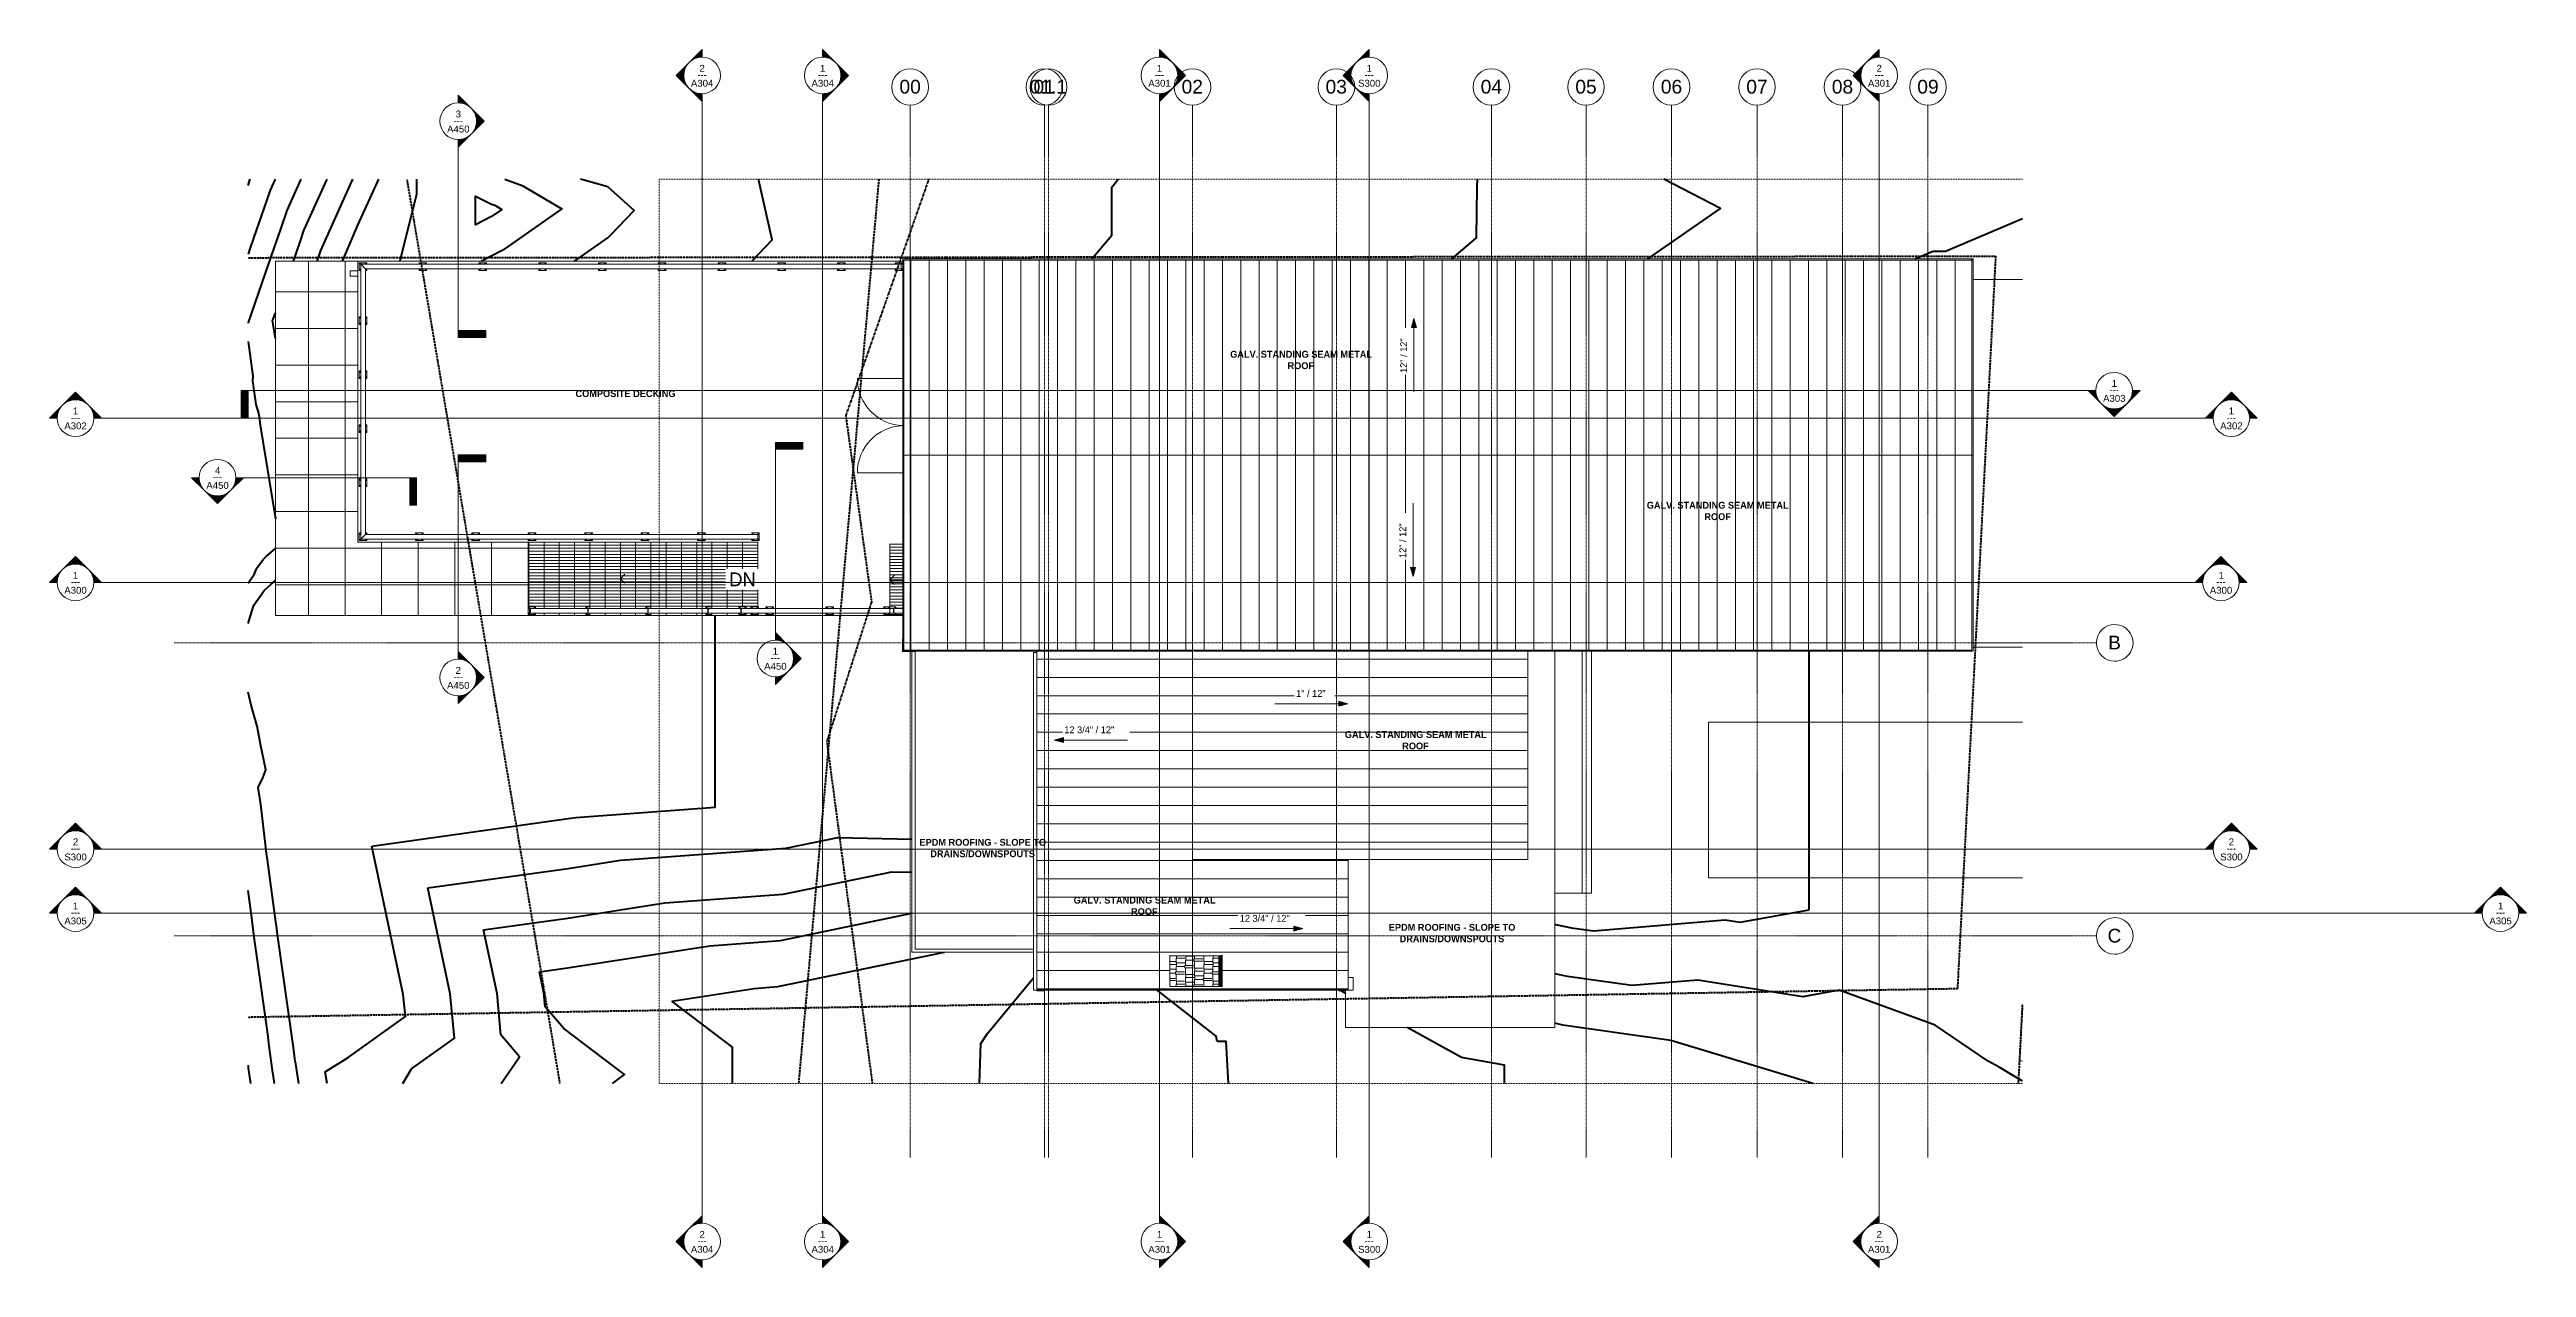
# Model space of a CAD drawing. Header units: inches. Extents: x -3276 to -1654, y 8217 to 9015.
import ezdxf

# ---------------------------------------------------------------- set-up
doc = ezdxf.new("R2010")
doc.units = ezdxf.units.IN
doc.header["$MEASUREMENT"] = 0
for name, pattern in [('Aligning Line 1_8_', [0.25, 0.125, -0.125]), ('Double Dash 3_8_', [1, 0.375, -0.125, 0.125, -0.125, 0.125, -0.125]), ('Grid Line 1_2_', [0.875, 0.5, -0.125, 0.125, -0.125]), ('Overhead 1_16_', [0.101562, 0.0625, -0.039062])]:
    doc.linetypes.add(name, pattern=pattern)
for name, color, linetype, lineweight in [('A-CLNG', 13, 'Continuous', 18), ('A-CLNG-PATT', 13, 'Continuous', 18), ('A-DOOR', 31, 'Continuous', 18), ('A-DOOR-1', 31, 'Continuous', 9), ('A-FLOR', 192, 'Continuous', 18), ('A-FLOR-HRAL', 11, 'Continuous', 9), ('A-ROOF', 132, 'Continuous', 18), ('A-ROOF-PATT-1', 132, 'Continuous', 9), ('A-WALL', 113, 'Continuous', 18), ('A-WALL-PATT-1', 111, 'Continuous', 9), ('C-PROP-LINE', 91, 'Double Dash 3_8_', 158), ('C-TOPO', 7, 'Continuous', 9), ('C-TOPO-MAJR', 7, 'Continuous', 80), ('G-ANNO-DIMS', 111, 'Continuous', 9), ('G-ANNO-SYMB', 111, 'Aligning Line 1_8_', 9), ('G-ANNO-SYMB-1', 111, 'Continuous', 9), ('G-ANNO-TEXT', 231, 'Continuous', 9), ('I-WALL', 2, 'Continuous', 18), ('S-BEAM', 12, 'Continuous', 9), ('S-FNDN', 32, 'Continuous', 18), ('S-FNDN-1', 32, 'Continuous', 9), ('S-GRID-1', 1, 'Grid Line 1_2_', 9), ('S-GRID-IDEN', 1, 'Continuous', 9), ('S-STRS', 31, 'Continuous', 9), ('S-STRS-1', 31, 'Overhead 1_16_', 9), ('S-STRS-ANNO', 31, 'Continuous', 9), ('S-STRS-IDEN', 31, 'Continuous', 9)]:
    doc.layers.add(name, color=color, linetype=linetype, lineweight=lineweight)
doc.styles.add('Arial', font='arial.ttf', dxfattribs={"height": 9})
doc.styles.add('Arial_1', font='arial.ttf', dxfattribs={"height": 4.5})
doc.styles.add('Century Gothic', font='ufonts.com_century-gothic.ttf', dxfattribs={"height": 9})
doc.styles.add('Century Gothic_1', font='ufonts.com_century-gothic.ttf', dxfattribs={"height": 4.5})
doc.styles.add('Century Gothic_B', font='GOTHICB.TTF', dxfattribs={"height": 4.5})
pattern_1 = [(180, (-2962.337, 8692.569), (-2e-16, -2), [])]
pattern_2 = [(0, (0, 0), (0, -2), [])]

msp = doc.modelspace()

# ---------------------------------------------------------------- texts
at = {"layer": 'G-ANNO-SYMB-1', "char_height": 4.5, "attachment_point": 1}
for s, insert, width, style in [('2', (-2850.5, 9005.2), 4.242, 'Arial_1'), ('1', (-2771.5, 9005.2), 4.242, 'Arial_1'), ('1', (-2550.9, 9005.2), 4.242, 'Arial_1'), ('1', (-2413.5, 9005.2), 4.242, 'Arial_1'), ('2', (-2079.5, 9005.2), 4.242, 'Arial_1'), ('A304', (-2856.1, 8995.4), 17.877, 'Arial_1'), ('---', (-2851.8, 9001), 7.726, 'Century Gothic_1'), ('A304', (-2777.1, 8995.4), 17.877, 'Arial_1'), ('---', (-2772.8, 9001), 7.726, 'Century Gothic_1'), ('A301', (-2556.5, 8995.4), 17.877, 'Arial_1'), ('---', (-2552.2, 9001), 7.726, 'Century Gothic_1'), ('S300', (-2419.1, 8995.4), 17.877, 'Arial_1'), ('---', (-2414.8, 9001), 7.726, 'Century Gothic_1'), ('A301', (-2085.1, 8995.4), 17.877, 'Arial_1'), ('---', (-2080.8, 9001), 7.726, 'Century Gothic_1'), ('3', (-3010.2, 8975.3), 4.242, 'Arial_1'), ('A450', (-3015.8, 8965.4), 17.877, 'Arial_1'), ('---', (-3011.5, 8971), 7.726, 'Century Gothic_1'), ('1', (-1925.5, 8798.8), 4.242, 'Arial_1'), ('1', (-3260.9, 8780.8), 4.242, 'Arial_1'), ('A303', (-1931.1, 8789), 17.877, 'Arial_1'), ('---', (-1926.8, 8794.5), 7.726, 'Century Gothic_1'), ('1', (-1848.8, 8780.8), 4.242, 'Arial_1'), ('A302', (-3266.5, 8771), 17.877, 'Arial_1'), ('---', (-3262.2, 8776.5), 7.726, 'Century Gothic_1'), ('A302', (-1854.4, 8771), 17.877, 'Arial_1'), ('---', (-1850.1, 8776.5), 7.726, 'Century Gothic_1'), ('A450', (-3173.5, 8732), 17.877, 'Arial_1'), ('---', (-3169.2, 8737.5), 7.726, 'Century Gothic_1'), ('4', (-3167.8, 8741.8), 4.242, 'Arial_1'), ('---', (-3262.2, 8668.9), 7.726, 'Century Gothic_1'), ('1', (-3260.9, 8673.1), 4.242, 'Arial_1'), ('---', (-1856.9, 8668.9), 7.726, 'Century Gothic_1'), ('1', (-1855.5, 8673.1), 4.242, 'Arial_1'), ('A300', (-3266.5, 8663.3), 17.877, 'Arial_1'), ('A300', (-1861.2, 8663.3), 17.877, 'Arial_1'), ('---', (-2803.8, 8619.1), 7.726, 'Century Gothic_1'), ('1', (-2802.5, 8623.4), 4.242, 'Arial_1'), ('A450', (-3015.8, 8601), 17.877, 'Arial_1'), ('---', (-3011.5, 8606.6), 7.726, 'Century Gothic_1'), ('2', (-3010.2, 8610.8), 4.242, 'Arial_1'), ('A450', (-2808.1, 8613.5), 17.877, 'Arial_1'), ('S300', (-3266.5, 8488.6), 17.877, 'Arial_1'), ('---', (-3262.2, 8494.2), 7.726, 'Century Gothic_1'), ('2', (-3260.9, 8498.5), 4.242, 'Arial_1'), ('S300', (-1854.4, 8488.6), 17.877, 'Arial_1'), ('---', (-1850.1, 8494.2), 7.726, 'Century Gothic_1'), ('2', (-1848.8, 8498.5), 4.242, 'Arial_1'), ('1', (-3260.9, 8456.5), 4.242, 'Arial_1'), ('1', (-1672.4, 8456.5), 4.242, 'Arial_1'), ('A305', (-3266.5, 8446.7), 17.877, 'Arial_1'), ('---', (-3262.2, 8452.3), 7.726, 'Century Gothic_1'), ('A305', (-1678.1, 8446.7), 17.877, 'Arial_1'), ('---', (-1673.8, 8452.3), 7.726, 'Century Gothic_1'), ('A304', (-2856.1, 8231.6), 17.877, 'Arial_1'), ('---', (-2851.8, 8237.1), 7.726, 'Century Gothic_1'), ('2', (-2850.5, 8241.4), 4.242, 'Arial_1'), ('A304', (-2777.1, 8231.6), 17.877, 'Arial_1'), ('---', (-2772.8, 8237.1), 7.726, 'Century Gothic_1'), ('1', (-2771.5, 8241.4), 4.242, 'Arial_1'), ('A301', (-2556.5, 8231.6), 17.877, 'Arial_1'), ('---', (-2552.2, 8237.1), 7.726, 'Century Gothic_1'), ('1', (-2550.9, 8241.4), 4.242, 'Arial_1'), ('S300', (-2419.1, 8231.6), 17.877, 'Arial_1'), ('---', (-2414.8, 8237.1), 7.726, 'Century Gothic_1'), ('1', (-2413.5, 8241.4), 4.242, 'Arial_1'), ('A301', (-2085.1, 8231.6), 17.877, 'Arial_1'), ('---', (-2080.8, 8237.1), 7.726, 'Century Gothic_1'), ('2', (-2079.5, 8241.4), 4.242, 'Arial_1')]:
    msp.add_mtext(s, dxfattribs=dict(at, insert=insert, width=width, style=style))
at = {"layer": 'G-ANNO-TEXT', "char_height": 4.5, "attachment_point": 1, "style": 'Century Gothic_B'}
for s, insert, width in [('GALV. STANDING SEAM METAL', (-2502.9, 8817.9), 112.413), ('ROOF', (-2465.3, 8810.4), 21.21), ('COMPOSITE DECKING', (-2931.7, 8792.1), 80.901), ('GALV. STANDING SEAM METAL', (-2230, 8719), 112.413), ('ROOF', (-2192.3, 8711.5), 21.21), ('GALV. STANDING SEAM METAL', (-2427.8, 8568.8), 112.413), ('ROOF', (-2390.2, 8561.3), 21.21), ('EPDM ROOFING - SLOPE TO', (-2706.4, 8498.2), 100.293), ('DRAINS/DOWNSPOUTS', (-2699.3, 8490.7), 83.173), ('GALV. STANDING SEAM METAL', (-2605.4, 8460.3), 112.413), ('ROOF', (-2567.8, 8452.8), 21.21), ('EPDM ROOFING - SLOPE TO', (-2399, 8442.5), 100.293), ('DRAINS/DOWNSPOUTS', (-2391.9, 8435), 83.173)]:
    msp.add_mtext(s, dxfattribs=dict(at, insert=insert, width=width))
at = {"layer": 'S-GRID-IDEN', "char_height": 9, "attachment_point": 1, "style": 'Arial'}
for s, insert, width in [('00', (-2719.5, 8995.4), 16.968), ('01.1', (-2634.2, 8995.4), 29.694), ('01', (-2631.7, 8995.4), 16.968), ('02', (-2534.7, 8995.4), 16.968), ('03', (-2440.4, 8995.4), 16.968), ('04', (-2338.8, 8995.4), 16.968), ('05', (-2276.8, 8995.4), 16.968), ('06', (-2220.8, 8995.4), 16.968), ('07', (-2164.8, 8995.4), 16.968), ('08', (-2108.8, 8995.4), 16.968), ('09', (-2052.8, 8995.4), 16.968), ('B', (-1927.8, 8631.3), 10.15), ('C', (-1928.2, 8439.3), 11.059)]:
    msp.add_mtext(s, dxfattribs=dict(at, insert=insert, width=width))

# ---------------------------------------------------------------- blocks, each defined once
blk = doc.blocks.new('Railing - 2_ x 1_2_ 2-1559248-FLOOR PLAN - ROOF')
at = {"layer": 'A-FLOR-HRAL'}
for p, q in [((2.5, 2.5), (-2.5, 2.5)), ((-2.5, 2.5), (-2.5, -2.5)), ((2.5, -2.5), (2.5, 2.5)), ((-2.5, -2.5), (-1.5, -2.5)), ((1.5, -2.5), (2.5, -2.5))]:
    blk.add_line(p, q, dxfattribs=at)
for centre, start, end in [((-1.75, 1.75), 360, 180), ((-1.75, 1.75), 180, 360), ((1.75, 1.75), 360, 180), ((1.75, 1.75), 180, 360), ((-1.75, -1.75), 360, 180), ((-1.75, -1.75), 180, 360), ((1.75, -1.75), 360, 180), ((1.75, -1.75), 180, 360)]:
    blk.add_arc(centre, 0.25, start, end, dxfattribs=at)
blk = doc.blocks.new('Railing - 2_ x 1_2_ 2-V1-FLOOR PLAN - ROOF')
at = {"layer": 'A-FLOR-HRAL'}
for p, q in [((-1.5, 2.5), (-2.5, 2.5)), ((-2.5, 2.5), (-2.5, -2.5)), ((2.5, 2.5), (1.5, 2.5)), ((2.5, -2.5), (2.5, 2.5))]:
    blk.add_line(p, q, dxfattribs=at)
for centre, start, end in [((-1.75, 1.75), 360, 180), ((-1.75, 1.75), 180, 360), ((1.75, 1.75), 360, 180), ((1.75, 1.75), 180, 360), ((-1.75, -1.75), 360, 180), ((-1.75, -1.75), 180, 360), ((1.75, -1.75), 360, 180), ((1.75, -1.75), 180, 360)]:
    blk.add_arc(centre, 0.25, start, end, dxfattribs=at)
blk = doc.blocks.new('Railing - 2_ x 1_2_ 2-V2-FLOOR PLAN - ROOF')
at = {"layer": 'A-FLOR-HRAL'}
for p, q in [((-1.5, 2.5), (-2.5, 2.5)), ((-2.5, 2.5), (-2.5, -2.5)), ((2.5, 2.5), (1.5, 2.5)), ((2.5, 1.5), (2.5, 2.5)), ((-2.5, -2.5), (2.5, -2.5)), ((2.5, -2.5), (2.5, -1.5))]:
    blk.add_line(p, q, dxfattribs=at)
for centre, start, end in [((-1.75, 1.75), 360, 180), ((-1.75, 1.75), 180, 360), ((1.75, 1.75), 360, 180), ((1.75, 1.75), 180, 360), ((-1.75, -1.75), 360, 180), ((-1.75, -1.75), 180, 360), ((1.75, -1.75), 360, 180), ((1.75, -1.75), 180, 360)]:
    blk.add_arc(centre, 0.25, start, end, dxfattribs=at)
blk = doc.blocks.new('Railing - 2_ x 1_2_ 2-V3-FLOOR PLAN - ROOF')
at = {"layer": 'A-FLOR-HRAL'}
for p, q in [((-1.5, 2.5), (-2.5, 2.5)), ((-2.5, 2.5), (-2.5, -2.5)), ((2.5, 2.5), (1.5, 2.5)), ((2.5, -2.5), (2.5, 2.5)), ((-2.5, -2.5), (-1.5, -2.5)), ((1.5, -2.5), (2.5, -2.5))]:
    blk.add_line(p, q, dxfattribs=at)
for centre, start, end in [((-1.75, 1.75), 360, 180), ((-1.75, 1.75), 180, 360), ((1.75, 1.75), 360, 180), ((1.75, 1.75), 180, 360), ((-1.75, -1.75), 360, 180), ((-1.75, -1.75), 180, 360), ((1.75, -1.75), 360, 180), ((1.75, -1.75), 180, 360)]:
    blk.add_arc(centre, 0.25, start, end, dxfattribs=at)
blk = doc.blocks.new('Railing - Railing-1114347-FLOOR PLAN - ROOF')
at = {"layer": 'A-FLOR-HRAL'}
for p, q in [((8697.6, 3069.3), (8694.6, 3072.3)), ((8694.6, 3072.3), (8694.6, 2812.3)), ((8874.6, 3072.3), (8694.6, 3072.3)), ((8697.6, 2812.3), (8697.6, 3069.3)), ((8697.6, 3069.3), (8871.6, 3069.3)), ((8871.6, 3069.3), (8874.6, 3072.3)), ((8871.6, 3069.3), (8871.6, 2718.3)), ((8874.6, 2718.3), (8874.6, 3072.3)), ((8697.6, 2812.3), (8694.6, 2812.3)), ((8874.6, 2718.3), (8871.6, 2718.3))]:
    blk.add_line(p, q, dxfattribs=at)
at = {"extrusion": (0, 0, -1), "zscale": -1}
for name, p, rotation in [('Railing - 2_ x 1_2_ 2-V2-FLOOR PLAN - ROOF', (-8696.1, 3070.8), 180), ('Railing - 2_ x 1_2_ 2-V3-FLOOR PLAN - ROOF', (-8731.5, 3070.8), 270), ('Railing - 2_ x 1_2_ 2-V3-FLOOR PLAN - ROOF', (-8766.9, 3070.8), 270), ('Railing - 2_ x 1_2_ 2-V3-FLOOR PLAN - ROOF', (-8802.3, 3070.8), 270), ('Railing - 2_ x 1_2_ 2-V3-FLOOR PLAN - ROOF', (-8837.7, 3070.8), 270), ('Railing - 2_ x 1_2_ 2-V2-FLOOR PLAN - ROOF', (-8873.1, 3070.8), 270), ('Railing - 2_ x 1_2_ 2-V3-FLOOR PLAN - ROOF', (-8696.1, 3033.9), 180), ('Railing - 2_ x 1_2_ 2-V3-FLOOR PLAN - ROOF', (-8696.1, 2997), 180), ('Railing - 2_ x 1_2_ 2-V3-FLOOR PLAN - ROOF', (-8696.1, 2960.1), 180), ('Railing - 2_ x 1_2_ 2-V3-FLOOR PLAN - ROOF', (-8696.1, 2923.1), 180), ('Railing - 2_ x 1_2_ 2-V3-FLOOR PLAN - ROOF', (-8696.1, 2886.2), 180), ('Railing - 2_ x 1_2_ 2-V3-FLOOR PLAN - ROOF', (-8696.1, 2849.3), 180), ('Railing - 2_ x 1_2_ 2-1559248-FLOOR PLAN - ROOF', (-8696.1, 2813.8), 180)]:
    blk.add_blockref(name, p, dxfattribs=dict(at, rotation=rotation))
for name, p in [('Railing - 2_ x 1_2_ 2-V3-FLOOR PLAN - ROOF', (-8873.1, 3031.7)), ('Railing - 2_ x 1_2_ 2-V3-FLOOR PLAN - ROOF', (-8873.1, 2992.5)), ('Railing - 2_ x 1_2_ 2-V3-FLOOR PLAN - ROOF', (-8873.1, 2953.3)), ('Railing - 2_ x 1_2_ 2-V3-FLOOR PLAN - ROOF', (-8873.1, 2914.2)), ('Railing - 2_ x 1_2_ 2-V3-FLOOR PLAN - ROOF', (-8873.1, 2875)), ('Railing - 2_ x 1_2_ 2-V3-FLOOR PLAN - ROOF', (-8873.1, 2835.8)), ('Railing - 2_ x 1_2_ 2-V3-FLOOR PLAN - ROOF', (-8873.1, 2796.7)), ('Railing - 2_ x 1_2_ 2-V3-FLOOR PLAN - ROOF', (-8873.1, 2757.5)), ('Railing - 2_ x 1_2_ 2-V1-FLOOR PLAN - ROOF', (-8873.1, 2719.8))]:
    blk.add_blockref(name, p, dxfattribs=at)
blk = doc.blocks.new('Walls 1 - Walls 1-1121987-FLOOR PLAN - ROOF')
at = {"layer": 'A-WALL-PATT-1'}
h = blk.add_hatch(dxfattribs=at)
h.set_pattern_fill('FP_2', color=256, style=0, pattern_type=2)
h.set_pattern_definition([(180, (8411.569, 2526.234), (-12.75, -6), [3, -2.5, 3.5, -1.5, -6.5]), (180, (8411.569, 2526.234), (-12.75, -6), [-10.5, 4.5, -2]), (180, (8408.569, 2525.984), (-12.75, -6), [2.5, -9.5, 2, -3]), (180, (8402.569, 2526.609), (-12.75, -6), [1.5, -15.5]), (270, (8411.569, 2526.234), (4.25, -6), [5.75, -18.25]), (270, (8408.569, 2526.234), (4.25, -6), [5.625, -18.375]), (270, (8406.069, 2526.234), (4.25, -6), [5.25, -18.75]), (270, (8402.569, 2526.609), (4.25, -6), [5.75, -18.25]), (270, (8401.069, 2526.609), (4.25, -6), [5.75, -18.25]), (270, (8396.569, 2526.234), (4.25, -6), [5.5, -18.5])])
h.paths.add_polyline_path([(8401.6, 2510.2), (8421.6, 2510.2), (8421.6, 2542.3), (8401.6, 2542.3)], flags=0)
h = blk.add_hatch(dxfattribs=at)
h.set_pattern_fill('FP_3', color=256, style=0, pattern_type=2)
h.set_pattern_definition([(90, (8423.069, 2538.337), (-0.067, 12.75), [3, -2.5, 3.5, -1.5, -6.5]), (90, (8423.069, 2538.337), (-0.067, 12.75), [-10.5, 4.5, -2]), (90, (8423.067, 2541.337), (-0.067, 12.75), [2.5, -9.5, 2, -3]), (90, (8423.074, 2547.337), (-0.067, 12.75), [1.5, -15.5]), (180, (8423.069, 2538.337), (-0.067, -4.25), [0.064, -0.203]), (180, (8423.069, 2541.337), (-0.067, -4.25), [0.062, -0.204]), (180, (8423.069, 2543.837), (-0.067, -4.25), [0.058, -0.208]), (180, (8423.074, 2547.337), (-0.067, -4.25), [0.064, -0.203]), (180, (8423.074, 2548.837), (-0.067, -4.25), [0.064, -0.203]), (180, (8423.069, 2553.337), (-0.067, -4.25), [0.061, -0.206])])
h.paths.add_polyline_path([(8421.6, 2510.2), (8422, 2507.9), (8421.8, 2527.6), (8422, 2542.3), (8421.6, 2542.3)], flags=0)
h = blk.add_hatch(dxfattribs=at)
h.set_pattern_fill('FP_4', color=256, style=0, pattern_type=2)
h.set_pattern_definition([(0, (8413.069, 2502.712), (12.75, 0.333), [3, -2.5, 3.5, -1.5, -6.5]), (0, (8413.069, 2502.712), (12.75, 0.333), [-10.5, 4.5, -2]), (0, (8416.069, 2502.726), (12.75, 0.333), [2.5, -9.5, 2, -3]), (0, (8422.069, 2502.691), (12.75, 0.333), [1.5, -15.5]), (90, (8413.069, 2502.712), (-4.25, 0.333), [0.319, -1.012]), (90, (8416.069, 2502.712), (-4.25, 0.333), [0.312, -1.019]), (90, (8418.569, 2502.712), (-4.25, 0.333), [0.291, -1.04]), (90, (8422.069, 2502.691), (-4.25, 0.333), [0.319, -1.012]), (90, (8423.569, 2502.691), (-4.25, 0.333), [0.319, -1.012]), (90, (8428.069, 2502.712), (-4.25, 0.333), [0.305, -1.026])])
h.paths.add_polyline_path([(8401.6, 2510.2), (8401.6, 2507.9), (8422, 2507.9), (8421.6, 2510.2)], flags=0)
at = {"layer": 'A-WALL'}
for p, q in [((8421.6, 2542.3), (8401.6, 2542.3)), ((8401.6, 2542.3), (8401.6, 2510.2)), ((8422, 2542.3), (8421.6, 2542.3)), ((8421.6, 2510.2), (8421.6, 2542.3)), ((8401.6, 2510.2), (8421.6, 2510.2)), ((8401.6, 2510.2), (8401.6, 2507.9)), ((8421.6, 2510.2), (8422, 2507.9))]:
    blk.add_line(p, q, dxfattribs=at)
blk = doc.blocks.new('Railing - 2_ x 1_2_ 2-1877839-FLOOR PLAN - ROOF')
at = {"layer": 'A-FLOR-HRAL'}
for p, q in [((2.5, 2.5), (-2.5, 2.5)), ((-2.5, 2.5), (-2.5, -2.5)), ((-1.2, 1.2), (1.2, 1.2)), ((-1.2, 0.6), (-1.2, 1.2)), ((-0.9, 0.6), (-0.9, 0.9)), ((-0.9, 0.9), (0.9, 0.9)), ((0.9, 0.9), (0.9, 0.6)), ((1.2, 1.2), (1.2, 0.6)), ((2.5, -2.5), (2.5, 2.5)), ((-2.5, -2.5), (-1.5, -2.5)), ((1.5, -2.5), (2.5, -2.5))]:
    blk.add_line(p, q, dxfattribs=at)
for centre, start, end in [((-1.8, 1.8), 360, 180), ((-1.8, 1.8), 180, 360), ((1.8, 1.8), 360, 180), ((1.8, 1.8), 180, 360), ((-1.8, -1.8), 360, 180), ((-1.8, -1.8), 180, 360), ((1.8, -1.8), 360, 180), ((1.8, -1.8), 180, 360)]:
    blk.add_arc(centre, 0.25, start, end, dxfattribs=at)
blk = doc.blocks.new('Railing - 2_ x 1_2_ 2-V4-FLOOR PLAN - ROOF')
at = {"layer": 'A-FLOR-HRAL'}
for p, q in [((-1.5, 2.5), (-2.5, 2.5)), ((-2.5, 2.5), (-2.5, -0.5)), ((2.5, 2.5), (1.5, 2.5)), ((2.5, -0.5), (2.5, 2.5))]:
    blk.add_line(p, q, dxfattribs=at)
for centre, start, end in [((-1.75, 1.75), 360, 180), ((-1.75, 1.75), 180, 360), ((1.75, 1.75), 360, 180), ((1.75, 1.75), 180, 360)]:
    blk.add_arc(centre, 0.25, start, end, dxfattribs=at)
blk = doc.blocks.new('Railing - 2_ x 1_2_ 2-V5-FLOOR PLAN - ROOF')
at = {"layer": 'A-FLOR-HRAL'}
for p, q in [((-1.5, 2.5), (-2.5, 2.5)), ((-2.5, 2.5), (-2.5, -2.5)), ((-1.1875, 1.1875), (1.1875, 1.1875)), ((-1.1875, 0.45375), (-1.1875, 1.1875)), ((-0.9375, 0.45375), (-0.9375, 0.9375)), ((-0.9375, 0.9375), (0.9375, 0.9375)), ((0.9375, 0.9375), (0.9375, 0.45375)), ((1.1875, 1.1875), (1.1875, 0.45375)), ((2.5, 2.5), (1.5, 2.5)), ((2.5, -2.5), (2.5, 2.5)), ((-2.5, -2.5), (-1.5, -2.5)), ((1.5, -2.5), (2.5, -2.5))]:
    blk.add_line(p, q, dxfattribs=at)
for centre, start, end in [((-1.75, 1.75), 360, 180), ((-1.75, 1.75), 180, 360), ((1.75, 1.75), 360, 180), ((1.75, 1.75), 180, 360), ((-1.75, -1.75), 360, 180), ((-1.75, -1.75), 180, 360), ((1.75, -1.75), 360, 180), ((1.75, -1.75), 180, 360)]:
    blk.add_arc(centre, 0.25, start, end, dxfattribs=at)
blk = doc.blocks.new('Railing - 2_ x 1_2_ 2-1997081-FLOOR PLAN - ROOF')
at = {"layer": 'A-FLOR-HRAL'}
for p, q in [((-1.5, 2.5), (-2.5, 2.5)), ((-2.5, 2.5), (-2.5, -0.2)), ((-1.2, 1.2), (1.2, 1.2)), ((-1.2, 0.6), (-1.2, 1.2)), ((-0.9, 0.6), (-0.9, 0.9)), ((-0.9, 0.9), (0.9, 0.9)), ((0.9, 0.9), (0.9, 0.6)), ((1.2, 1.2), (1.2, 0.6)), ((2.5, 2.5), (1.5, 2.5)), ((2.5, -0.2), (2.5, 2.5))]:
    blk.add_line(p, q, dxfattribs=at)
for centre, start, end in [((-1.8, 1.8), 360, 180), ((-1.8, 1.8), 180, 360), ((1.8, 1.8), 360, 180), ((1.8, 1.8), 180, 360)]:
    blk.add_arc(centre, 0.25, start, end, dxfattribs=at)
blk = doc.blocks.new('Railing - 2_ x 1_2_ 2-1997083-FLOOR PLAN - ROOF')
at = {"layer": 'A-FLOR-HRAL'}
for p, q in [((-1.5, 2.5), (-2.5, 2.5)), ((-2.5, 2.5), (-2.5, -0.8)), ((-1.2, 1.2), (1.2, 1.2)), ((-1.2, 0.6), (-1.2, 1.2)), ((-0.9, 0.6), (-0.9, 0.9)), ((-0.9, 0.9), (0.9, 0.9)), ((0.9, 0.9), (0.9, 0.6)), ((1.2, 1.2), (1.2, 0.6)), ((2.5, 2.5), (1.5, 2.5)), ((2.5, -0.8), (2.5, 2.5))]:
    blk.add_line(p, q, dxfattribs=at)
for centre, start, end in [((-1.8, 1.8), 360, 180), ((-1.8, 1.8), 180, 360), ((1.8, 1.8), 360, 180), ((1.8, 1.8), 180, 360)]:
    blk.add_arc(centre, 0.25, start, end, dxfattribs=at)
blk = doc.blocks.new('Railing - 2_ x 1_2_ 2-1997085-FLOOR PLAN - ROOF')
at = {"layer": 'A-FLOR-HRAL'}
for p, q in [((-1.5, 2.5), (-2.5, 2.5)), ((-2.5, 2.5), (-2.5, -1.5)), ((-1.2, 1.2), (1.2, 1.2)), ((-1.2, 0.6), (-1.2, 1.2)), ((-0.9, 0.6), (-0.9, 0.9)), ((-0.9, 0.9), (0.9, 0.9)), ((0.9, 0.9), (0.9, 0.6)), ((1.2, 1.2), (1.2, 0.6)), ((2.5, 2.5), (1.5, 2.5)), ((2.5, -1.5), (2.5, 2.5))]:
    blk.add_line(p, q, dxfattribs=at)
for centre, start, end in [((-1.8, 1.8), 360, 180), ((-1.8, 1.8), 180, 360), ((1.8, 1.8), 360, 180), ((1.8, 1.8), 180, 360)]:
    blk.add_arc(centre, 0.25, start, end, dxfattribs=at)
blk = doc.blocks.new('Railing - Railing-1123708-FLOOR PLAN - ROOF')
at = {"layer": 'A-FLOR-HRAL'}
for p, q in [((8646.1, 2961.8), (8649.1, 2961.8)), ((8646.1, 2961.8), (8646.1, 2822.3)), ((8649.1, 2961.8), (8649.1, 2822.3)), ((8646.1, 2822.3), (8646.1, 2814.3)), ((8646.1, 2814.3), (8646.1, 2725.8)), ((8649.1, 2822.3), (8649.1, 2814.3)), ((8649.1, 2814.3), (8649.1, 2725.8))]:
    blk.add_line(p, q, dxfattribs=at)
for name, p in [('Railing - 2_ x 1_2_ 2-1877839-FLOOR PLAN - ROOF', (8647.6, 2960.3)), ('Railing - 2_ x 1_2_ 2-1997081-FLOOR PLAN - ROOF', (8647.6, 2922.5)), ('Railing - 2_ x 1_2_ 2-1997083-FLOOR PLAN - ROOF', (8647.6, 2883.2)), ('Railing - 2_ x 1_2_ 2-1997085-FLOOR PLAN - ROOF', (8647.6, 2843.8)), ('Railing - 2_ x 1_2_ 2-V5-FLOOR PLAN - ROOF', (8647.6, 2822.3)), ('Railing - 2_ x 1_2_ 2-V3-FLOOR PLAN - ROOF', (8647.6, 2814.3)), ('Railing - 2_ x 1_2_ 2-V3-FLOOR PLAN - ROOF', (8647.6, 2804.5)), ('Railing - 2_ x 1_2_ 2-V3-FLOOR PLAN - ROOF', (8647.6, 2765.2)), ('Railing - 2_ x 1_2_ 2-V4-FLOOR PLAN - ROOF', (8647.6, 2727.3))]:
    blk.add_blockref(name, p)
blk = doc.blocks.new('Walls 3 - Walls 3-1648727-FLOOR PLAN - ROOF')
at = {"layer": 'A-WALL'}
for p, q in [((8866.8, 3079.3), (8866.9, 3079.3)), ((8866.8, 3074.3), (8866.8, 3079.3)), ((8866.9, 3079.3), (8870.2, 3079.3)), ((8866.9, 3074.3), (8866.9, 3079.3)), ((8870.2, 3079.3), (8870.3, 3079.3)), ((8870.2, 3074.3), (8870.2, 3079.3)), ((8870.3, 3074.3), (8870.3, 3079.3))]:
    blk.add_line(p, q, dxfattribs=at)
blk = doc.blocks.new('Dimension Lumber - GLULAM - 5_125 in_ x 15_125 in_-2273031-FLOOR PLAN - ROOF')
at = {"layer": 'S-BEAM'}
h = blk.add_hatch(dxfattribs=at)
h.set_pattern_fill('FP_11', color=256, style=0, pattern_type=2)
h.set_pattern_definition(pattern_2)
h.paths.add_polyline_path([(115.71875, 0.875), (115.21875, 0.875), (115.21875, -2.5625), (115.71875, -2.5625)], flags=0)
for p in [(115.71875, 0.875), (115.21875, -2.5625)]:
    blk.add_line(p, (115.71875, -2.5625), dxfattribs=at)
blk = doc.blocks.new('Door-Outswing-Andersen-A_Series-Double - FWOD5468-2447200-FLOOR PLAN - ROOF')
at = {"layer": 'A-DOOR-1'}
for p, q in [((-30.875, 4.125), (-30.875, 33.8805)), ((30.875, 4.125), (30.875, 33.8805))]:
    blk.add_line(p, q, dxfattribs=at)
for centre, start, end in [((-30.875, 3.0055), 2.0845714, 90), ((30.875, 3.0055), 90, 177.9154286)]:
    blk.add_arc(centre, 30.875, start, end, dxfattribs=at)
blk = doc.blocks.new('Walls 4 - Walls 2-1996288-FLOOR PLAN - ROOF')
at = {"layer": 'A-WALL'}
for p, q in [((8629.5, 2717.6), (8620.9, 2717.6)), ((8620.9, 2717.6), (8620.9, 2709)), ((8629.5, 2717.3), (8629.5, 2717.6)), ((8620.9, 2709), (8621.1, 2709))]:
    blk.add_line(p, q, dxfattribs=at)
blk = doc.blocks.new('Railing - 2_ x 1_2_ 2-1997182-FLOOR PLAN - ROOF')
at = {"layer": 'A-FLOR-HRAL'}
for p, q in [((-1.5, 2.5), (-2.5, 2.5)), ((-2.5, 2.5), (-2.5, -2.5)), ((2.5, 2.5), (1.5, 2.5)), ((2.5, -2.5), (2.5, 2.5)), ((-2.5, -2.5), (-1.5, -2.5)), ((-1.1875, -1.1875), (-1.1875, -0.680625)), ((1.1875, -1.1875), (-1.1875, -1.1875)), ((-0.9375, -0.9375), (-0.9375, -0.680625)), ((0.9375, -0.9375), (-0.9375, -0.9375)), ((0.9375, -0.680625), (0.9375, -0.9375)), ((1.1875, -0.680625), (1.1875, -1.1875)), ((1.5, -2.5), (2.5, -2.5))]:
    blk.add_line(p, q, dxfattribs=at)
for centre, start, end in [((-1.75, 1.75), 360, 180), ((-1.75, 1.75), 180, 360), ((1.75, 1.75), 360, 180), ((1.75, 1.75), 180, 360), ((-1.75, -1.75), 360, 180), ((-1.75, -1.75), 180, 360), ((1.75, -1.75), 360, 180), ((1.75, -1.75), 180, 360)]:
    blk.add_arc(centre, 0.25, start, end, dxfattribs=at)
blk = doc.blocks.new('Railing - Railing-1997089-FLOOR PLAN - ROOF')
at = {"layer": 'A-FLOR-HRAL'}
for p, q in [((8646.1, 2725.8), (8649.1, 2725.8)), ((8646.1, 2725.8), (8646.1, 2717.3)), ((8649.1, 2725.8), (8649.1, 2717.3))]:
    blk.add_line(p, q, dxfattribs=at)
blk.add_blockref('Railing - 2_ x 1_2_ 2-1997182-FLOOR PLAN - ROOF', (8647.6, 2724.3))
blk = doc.blocks.new('Dimension Lumber - GLULAM - 5_125 in_ x 15_125 in_-2000026-FLOOR PLAN - ROOF')
at = {"layer": 'S-BEAM'}
h = blk.add_hatch(dxfattribs=at)
h.set_pattern_fill('FP_11', color=256, style=0, pattern_type=2)
h.set_pattern_definition(pattern_2)
h.paths.add_polyline_path([(117, 2.5625), (116.5, 2.5625), (116.5, -2.5625), (117, -2.5625)], flags=0)
for p, q in [((117, 2.5625), (116.5, 2.5625)), ((117, 2.5625), (117, -2.5625)), ((116.5, -2.5625), (117, -2.5625))]:
    blk.add_line(p, q, dxfattribs=at)
blk = doc.blocks.new('Family - ___-1399760-FLOOR PLAN - ROOF')
at = {"layer": 'C-PROP-LINE'}
for p, q in [((8381.5, 3146.2), (8400.2, 2026.3)), ((8878.9, 3146.2), (8879.9, 2001.3)), ((8400.2, 2026.3), (8879.9, 2001.3)), ((8338, 1986.5), (8389.7, 1983.8))]:
    blk.add_line(p, q, dxfattribs=at)
blk = doc.blocks.new('Family - ___-1403477-FLOOR PLAN - ROOF')
at = {"layer": 'C-PROP-LINE'}
for p, q in [((8561.9, 2767.1), (8338, 2737.3)), ((8653.5, 2737.8), (8561.9, 2767.1)), ((8775.5, 2754.7), (8653.5, 2737.8)), ((8930.4, 2700.3), (8775.5, 2754.7))]:
    blk.add_line(p, q, dxfattribs=at)
blk = doc.blocks.new('Family - ___-1403739-FLOOR PLAN - ROOF')
at = {"layer": 'C-PROP-LINE'}
blk.add_line((8930.4, 2733), (8338, 2785.6), dxfattribs=at)
blk = doc.blocks.new('Family - ___-1426622-FLOOR PLAN - ROOF')
at = {"layer": 'C-PROP-LINE'}
blk.add_line((8338, 2941.8), (8930.4, 3042), dxfattribs=at)
blk = doc.blocks.new('Grid - Grid Head - Circle-50561-FLOOR PLAN - ROOF')
at = {"layer": 'S-GRID-IDEN'}
for start, end in [(360, 180), (180, 360)]:
    blk.add_arc((0, 0), 0.25, start, end, dxfattribs=at)
blk = doc.blocks.new('Section - Section Head - Filled-22785-FLOOR PLAN - ROOF')
at = {"layer": 'G-ANNO-SYMB-1'}
h = blk.add_hatch(color=256, dxfattribs=at)
edge = h.paths.add_edge_path(flags=0)
edge.add_line((-0.427, 0.177), (-0.25, 0.354))
edge.add_line((-0.25, 0.354), (-0.25, 0.25))
edge.add_arc((-0.25, 0), 0.25, 90, 135)
h = blk.add_hatch(color=256, dxfattribs=at)
edge = h.paths.add_edge_path(flags=0)
edge.add_arc((-0.25, 0), 0.25, 45, 90)
edge.add_line((-0.25, 0.25), (-0.25, 0.354))
edge.add_line((-0.25, 0.354), (-0.073, 0.177))
h = blk.add_hatch(color=256, dxfattribs=at)
edge = h.paths.add_edge_path(flags=0)
edge.add_arc((-0.25, 0), 0.25, 137.9216, 180)
edge.add_line((-0.5, 0), (-0.604, 0))
edge.add_line((-0.604, 0), (-0.436, 0.168))
h = blk.add_hatch(color=256, dxfattribs=at)
edge = h.paths.add_edge_path(flags=0)
edge.add_line((-0.064, 0.168), (0.104, 0))
edge.add_line((0.104, 0), (0, 0))
edge.add_arc((-0.25, 0), 0.25, 0, 42.0784)
for p, q in [((-0.25, 0.354), (-0.427, 0.177)), ((-0.25, 0.25), (-0.25, 0.354)), ((-0.073, 0.177), (-0.25, 0.354)), ((-0.25, 0.354), (-0.25, 0.25)), ((-0.436, 0.168), (-0.604, 0)), ((-0.604, 0), (-0.5, 0)), ((0.104, 0), (-0.064, 0.168)), ((0, 0), (0.104, 0))]:
    blk.add_line(p, q, dxfattribs=at)
for start, end in [(360, 180), (137.9216, 180), (180, 360), (90, 135), (45, 90), (0, 42.0784)]:
    blk.add_arc((-0.25, 0), 0.25, start, end, dxfattribs=at)
blk = doc.blocks.new('Section - 3_32_ x 3_8_-54337-FLOOR PLAN - ROOF')
at = {"layer": 'G-ANNO-SYMB-1'}
blk.add_hatch(color=256, dxfattribs=at).paths.add_polyline_path([(0, 0.375), (0, 0), (-0.09375, 0), (-0.09375, 0.375)], flags=0)
for p, q in [((0, 0.375), (-0.09375, 0.375)), ((-0.09375, 0.375), (-0.09375, 0)), ((0, 0), (0, 0.375)), ((-0.09375, 0), (0, 0))]:
    blk.add_line(p, q, dxfattribs=at)

# ---------------------------------------------------------------- hatches: boundary and pattern name
at = {"layer": 'A-CLNG-PATT'}
h = msp.add_hatch(dxfattribs=at)
h.set_pattern_fill('FP_10', color=256, style=0, pattern_type=2)
h.set_pattern_definition([(90, (-2170.587, 8749.226), (-51.125, 3e-15), [24, 0, 0, 0]), (90, (-2165.087, 8749.226), (-51.125, 3e-15), [24, 0, 0, 0]), (90, (-2164.71, 8749.226), (-51.125, 3e-15), [24, 0, 0, 0]), (90, (-2161.21, 8749.226), (-51.125, 3e-15), [24, 0, 0, 0]), (90, (-2160.837, 8749.226), (-51.125, 3e-15), [24, 0, 0, 0]), (90, (-2155.337, 8749.226), (-51.125, 3e-15), [24, 0, 0, 0]), (90, (-2154.96, 8749.226), (-51.125, 3e-15), [24, 0, 0, 0]), (90, (-2143.587, 8749.226), (-51.125, 3e-15), [24, 0, 0, 0]), (90, (-2143.21, 8749.226), (-51.125, 3e-15), [24, 0, 0, 0]), (90, (-2139.71, 8749.226), (-51.125, 3e-15), [24, 0, 0, 0]), (90, (-2139.337, 8749.226), (-51.125, 3e-15), [24, 0, 0, 0]), (90, (-2135.837, 8749.226), (-51.125, 3e-15), [24, 0, 0, 0]), (90, (-2135.46, 8749.226), (-51.125, 3e-15), [24, 0, 0, 0]), (90, (-2129.587, 8749.226), (-51.125, 3e-15), [24, 0, 0, 0]), (90, (-2129.21, 8749.226), (-51.125, 3e-15), [24, 0, 0, 0]), (90, (-2123.71, 8749.226), (-51.125, 3e-15), [24, 0, 0, 0]), (90, (-2123.337, 8749.226), (-51.125, 3e-15), [24, 0, 0, 0]), (90, (-2119.837, 8749.226), (-51.125, 3e-15), [24, 0, 0, 0]), (90, (-2149.46, 8749.226), (-51.125, 3e-15), [24, 0, 0, 0]), (90, (-2149.087, 8749.226), (-51.125, 3e-15), [24, 0, 0, 0])])
h.paths.add_polyline_path([(-2016.3, 8877.3), (-2016.3, 8878.1), (-2017.1, 8878.1), (-2017.1, 8877.3)], flags=0)
at = {"layer": 'A-ROOF-PATT-1'}
h = msp.add_hatch(dxfattribs=at)
h.set_pattern_fill('FP_12', color=256, style=0, pattern_type=2)
h.set_pattern_definition([(270, (0, 4498.71), (12, 7e-16), [])])
h.paths.add_polyline_path([(-2017.1, 8749.6), (-2017.1, 8877.3), (-2716.6, 8877.3), (-2716.6, 8749.6), (-2274.4, 8749.6)], flags=0)
h = msp.add_hatch(dxfattribs=at)
h.set_pattern_fill('FP_13', color=256, style=0, pattern_type=2)
h.set_pattern_definition([(90, (0, 4250.89), (-12, 7e-16), [])])
h.paths.add_polyline_path([(-2017.1, 8621.9), (-2017.1, 8749.6), (-2716.6, 8749.6), (-2716.6, 8621.9), (-2129.1, 8621.9)], flags=0)
h = msp.add_hatch(dxfattribs=at)
h.set_pattern_fill('FP_6', color=256, style=0, pattern_type=2)
h.set_pattern_definition([(0, (-1456.541, 0), (0, 12), [])])
h.paths.add_polyline_path([(-2565, 8399.8), (-2527.6, 8399.8), (-2527.6, 8401.6), (-2542.3, 8401.6), (-2542.3, 8422), (-2527.6, 8421.8), (-2527.6, 8621.3), (-2527.7, 8621.1), (-2629.6, 8621.1), (-2629.6, 8399.8)], flags=0)
h = msp.add_hatch(dxfattribs=at)
h.set_pattern_fill('FP_1', color=256, style=0, pattern_type=2)
h.set_pattern_definition([(180, (1.935, 0), (-1e-15, -12), [])])
h.paths.add_polyline_path([(-2307.8, 8484.6), (-2307.8, 8621.1), (-2526.2, 8621.1), (-2527.6, 8621.3), (-2527.6, 8484.6), (-2419.7, 8484.6)], flags=0)
h = msp.add_hatch(dxfattribs=at)
h.set_pattern_fill('FP_7', color=256, style=0, pattern_type=2)
h.set_pattern_definition([(180, (-1222.955, 0), (-1e-15, -12), [])])
h.paths.add_polyline_path([(-2425.6, 8399.8), (-2425.6, 8484.6), (-2527.6, 8484.6), (-2527.6, 8421.8), (-2507.9, 8422), (-2507.9, 8401.6), (-2527.6, 8401.6), (-2527.6, 8399.8), (-2495.2, 8399.8)], flags=0)
at = {"layer": 'S-FNDN-1'}
h = msp.add_hatch(dxfattribs=at)
h.set_pattern_fill('FP_9', color=256, style=0, pattern_type=2)
h.set_pattern_definition([(180, (-3034.68, 8760.57), (-3e-15, -24), []), (270, (-3034.68, 8760.57), (23.995, 1e-15), [])])
h.paths.add_polyline_path([(-3128.3, 8644.6), (-2962.3, 8644.6), (-2962.3, 8645.1), (-2962.8, 8645.1), (-2962.8, 8650.1), (-2962.3, 8650.1), (-2962.3, 8692.6), (-3074.3, 8692.6), (-3074.3, 8866.8), (-3079.3, 8866.8), (-3079.3, 8870.3), (-3074.3, 8870.3), (-3074.3, 8876.6), (-3128.3, 8876.6), (-3128.3, 8683.2), (-3128.3, 8644.6)], flags=0)
at = {"layer": 'S-STRS'}
h = msp.add_hatch(dxfattribs=at)
h.set_pattern_fill('FP_5', color=256, style=0, pattern_type=2)
h.set_pattern_definition(pattern_1)
h.paths.add_polyline_path([(-2955.5, 8644.6), (-2952.3, 8644.6), (-2952.3, 8646.1), (-2957.8, 8646.1), (-2957.8, 8645.1), (-2962.3, 8645.1), (-2962.3, 8644.6), (-2957.8, 8644.6)], flags=0)
h.paths.add_polyline_path([(-2957.8, 8649.1), (-2952.3, 8649.1), (-2952.3, 8692.6), (-2962.3, 8692.6), (-2962.3, 8650.1), (-2957.8, 8650.1)], flags=0)
h = msp.add_hatch(dxfattribs=at)
h.set_pattern_fill('FP_5', color=256, style=0, pattern_type=2)
h.set_pattern_definition(pattern_1)
h.paths.add_polyline_path([(-2942.3, 8644.6), (-2942.3, 8646.1), (-2952.3, 8646.1), (-2952.3, 8644.6), (-2946.4, 8644.6)], flags=0)
h.paths.add_polyline_path([(-2942.3, 8649.1), (-2942.3, 8692.6), (-2952.3, 8692.6), (-2952.3, 8649.1), (-2946.4, 8649.1)], flags=0)
h = msp.add_hatch(dxfattribs=at)
h.set_pattern_fill('FP_5', color=256, style=0, pattern_type=2)
h.set_pattern_definition(pattern_1)
h.paths.add_polyline_path([(-2942.3, 8644.6), (-2932.3, 8644.6), (-2932.3, 8646.1), (-2942.3, 8646.1), (-2942.3, 8645.7)], flags=0)
h.paths.add_polyline_path([(-2932.3, 8649.1), (-2932.3, 8692.6), (-2942.3, 8692.6), (-2942.3, 8649.1), (-2937.4, 8649.1)], flags=0)
h = msp.add_hatch(dxfattribs=at)
h.set_pattern_fill('FP_5', color=256, style=0, pattern_type=2)
h.set_pattern_definition(pattern_1)
h.paths.add_polyline_path([(-2932.3, 8644.6), (-2922.3, 8644.6), (-2922.3, 8645.1), (-2925, 8645.1), (-2925, 8646.1), (-2932.3, 8646.1), (-2932.3, 8645.7)], flags=0)
h.paths.add_polyline_path([(-2928.3, 8649.1), (-2925, 8649.1), (-2925, 8650.1), (-2922.3, 8650.1), (-2922.3, 8692.6), (-2932.3, 8692.6), (-2932.3, 8649.1)], flags=0)
h = msp.add_hatch(dxfattribs=at)
h.set_pattern_fill('FP_5', color=256, style=0, pattern_type=2)
h.set_pattern_definition(pattern_1)
h.paths.add_polyline_path([(-2912.3, 8644.6), (-2912.3, 8646.1), (-2922.3, 8646.1), (-2922.3, 8644.6), (-2914.6, 8644.6)], flags=0)
h.paths.add_polyline_path([(-2919.2, 8649.1), (-2912.3, 8649.1), (-2912.3, 8692.6), (-2922.3, 8692.6), (-2922.3, 8649.1)], flags=0)
h = msp.add_hatch(dxfattribs=at)
h.set_pattern_fill('FP_5', color=256, style=0, pattern_type=2)
h.set_pattern_definition(pattern_1)
h.paths.add_polyline_path([(-2902.3, 8644.6), (-2902.3, 8646.1), (-2912.3, 8646.1), (-2912.3, 8644.6), (-2905.6, 8644.6)], flags=0)
h.paths.add_polyline_path([(-2910.1, 8649.1), (-2902.3, 8649.1), (-2902.3, 8692.6), (-2912.3, 8692.6), (-2912.3, 8649.1)], flags=0)
h = msp.add_hatch(dxfattribs=at)
h.set_pattern_fill('FP_5', color=256, style=0, pattern_type=2)
h.set_pattern_definition(pattern_1)
h.paths.add_polyline_path([(-2892.3, 8644.6), (-2892.3, 8646.1), (-2902.3, 8646.1), (-2902.3, 8644.6), (-2896.5, 8644.6)], flags=0)
h.paths.add_polyline_path([(-2901, 8649.1), (-2892.3, 8649.1), (-2892.3, 8692.6), (-2902.3, 8692.6), (-2902.3, 8649.1)], flags=0)
h = msp.add_hatch(dxfattribs=at)
h.set_pattern_fill('FP_5', color=256, style=0, pattern_type=2)
h.set_pattern_definition(pattern_1)
h.paths.add_polyline_path([(-2892.3, 8644.6), (-2882.3, 8644.6), (-2882.3, 8645.1), (-2885.7, 8645.1), (-2885.7, 8646.1), (-2892.3, 8646.1), (-2892.3, 8645.7)], flags=0)
h.paths.add_polyline_path([(-2885.7, 8649.1), (-2885.7, 8650.1), (-2882.3, 8650.1), (-2882.3, 8692.6), (-2892.3, 8692.6), (-2892.3, 8649.1), (-2891.9, 8649.1)], flags=0)
h = msp.add_hatch(dxfattribs=at)
h.set_pattern_fill('FP_5', color=256, style=0, pattern_type=2)
h.set_pattern_definition(pattern_1)
h.paths.add_polyline_path([(-2872.3, 8644.6), (-2872.3, 8646.1), (-2882.3, 8646.1), (-2882.3, 8644.6), (-2873.8, 8644.6)], flags=0)
h.paths.add_polyline_path([(-2872.3, 8649.1), (-2872.3, 8692.6), (-2882.3, 8692.6), (-2882.3, 8649.1), (-2873.8, 8649.1)], flags=0)
h = msp.add_hatch(dxfattribs=at)
h.set_pattern_fill('FP_5', color=256, style=0, pattern_type=2)
h.set_pattern_definition(pattern_1)
h.paths.add_polyline_path([(-2862.3, 8644.6), (-2862.3, 8646.1), (-2872.3, 8646.1), (-2872.3, 8644.6), (-2864.7, 8644.6)], flags=0)
h.paths.add_polyline_path([(-2862.3, 8649.1), (-2862.3, 8692.6), (-2872.3, 8692.6), (-2872.3, 8649.1), (-2864.7, 8649.1)], flags=0)
h = msp.add_hatch(dxfattribs=at)
h.set_pattern_fill('FP_5', color=256, style=0, pattern_type=2)
h.set_pattern_definition(pattern_1)
h.paths.add_polyline_path([(-2855.6, 8644.6), (-2852.3, 8644.6), (-2852.3, 8646.1), (-2862.3, 8646.1), (-2862.3, 8644.6), (-2860.2, 8644.6)], flags=0)
h.paths.add_polyline_path([(-2852.3, 8649.1), (-2852.3, 8692.6), (-2862.3, 8692.6), (-2862.3, 8649.1), (-2855.6, 8649.1)], flags=0)
h = msp.add_hatch(dxfattribs=at)
h.set_pattern_fill('FP_5', color=256, style=0, pattern_type=2)
h.set_pattern_definition(pattern_1)
h.paths.add_polyline_path([(-2852.3, 8644.6), (-2842.3, 8644.6), (-2842.3, 8645.1), (-2846.3, 8645.1), (-2846.3, 8646.1), (-2852.3, 8646.1), (-2852.3, 8645.7)], flags=0)
h.paths.add_polyline_path([(-2846.5, 8649.1), (-2846.3, 8649.1), (-2846.3, 8650.1), (-2842.3, 8650.1), (-2842.3, 8692.6), (-2852.3, 8692.6), (-2852.3, 8649.1)], flags=0)
h = msp.add_hatch(dxfattribs=at)
h.set_pattern_fill('FP_5', color=256, style=0, pattern_type=2)
h.set_pattern_definition(pattern_1)
h.paths.add_polyline_path([(-2832.3, 8644.6), (-2832.3, 8646.1), (-2842.3, 8646.1), (-2842.3, 8644.6), (-2832.9, 8644.6)], flags=0)
h.paths.add_polyline_path([(-2837.5, 8649.1), (-2832.3, 8649.1), (-2832.3, 8692.6), (-2842.3, 8692.6), (-2842.3, 8649.1), (-2842, 8649.1)], flags=0)
h = msp.add_hatch(dxfattribs=at)
h.set_pattern_fill('FP_5', color=256, style=0, pattern_type=2)
h.set_pattern_definition(pattern_1)
h.paths.add_polyline_path([(-2832.3, 8644.6), (-2822.3, 8644.6), (-2822.3, 8645.1), (-2824.8, 8645.1), (-2824.8, 8646.1), (-2832.3, 8646.1), (-2832.3, 8645.7)], flags=0)
h.paths.add_polyline_path([(-2828.4, 8649.1), (-2824.8, 8649.1), (-2824.8, 8650.1), (-2822.3, 8650.1), (-2822.3, 8692.6), (-2832.3, 8692.6), (-2832.3, 8649.1)], flags=0)
h = msp.add_hatch(dxfattribs=at)
h.set_pattern_fill('FP_5', color=256, style=0, pattern_type=2)
h.set_pattern_definition(pattern_1)
h.paths.add_polyline_path([(-2812.3, 8644.6), (-2812.3, 8645.1), (-2816.8, 8645.1), (-2816.8, 8646.1), (-2819.8, 8646.1), (-2819.8, 8645.1), (-2822.3, 8645.1), (-2822.3, 8644.6), (-2814.8, 8644.6)], flags=0)
h.paths.add_polyline_path([(-2816.8, 8649.1), (-2816.8, 8650.1), (-2812.3, 8650.1), (-2812.3, 8692.6), (-2822.3, 8692.6), (-2822.3, 8650.1), (-2819.8, 8650.1), (-2819.8, 8649.1), (-2819.3, 8649.1)], flags=0)
h = msp.add_hatch(dxfattribs=at)
h.set_pattern_fill('FP_8', color=256, style=0, pattern_type=2)
h.set_pattern_definition([(180, (-2725.837, 8691.264), (-2e-16, -2), [])])
h.paths.add_polyline_path([(-2725.8, 8644.6), (-2717.3, 8644.6), (-2717.3, 8646.1), (-2721.8, 8646.1), (-2721.8, 8645.1), (-2725.8, 8645.1)], flags=0)
h.paths.add_polyline_path([(-2717.3, 8649.1), (-2717.3, 8691.3), (-2725.8, 8691.3), (-2725.8, 8650.1), (-2721.8, 8650.1), (-2721.8, 8649.1), (-2719.4, 8649.1)], flags=0)

# ---------------------------------------------------------------- linework, layer by layer
at = {"layer": 'A-CLNG'}
for p, q in [((-2016.3, 8878.1), (-2017.1, 8878.1)), ((-2016.3, 8877.3), (-2016.3, 8878.1))]:
    msp.add_line(p, q, dxfattribs=at)
at = {"layer": 'A-FLOR'}
for p, q in [((-2717.3, 8876.6), (-3074.3, 8876.6)), ((-3074.3, 8876.6), (-3074.3, 8692.6)), ((-3074.3, 8692.6), (-2812.3, 8692.6)), ((-2812.3, 8692.6), (-2812.3, 8650.1)), ((-2812.3, 8645.1), (-2812.3, 8644.6)), ((-2812.3, 8644.6), (-2725.8, 8644.6)), ((-2709.3, 8620.9), (-2709.3, 8426)), ((-2272.3, 8462.6), (-2272.3, 8621.1)), ((-2290.3, 8462.6), (-2272.3, 8462.6)), ((-2709.3, 8426), (-2631.8, 8426))]:
    msp.add_line(p, q, dxfattribs=at)
at = {"layer": 'A-ROOF'}
for p, q in [((-2017.1, 8877.3), (-2716.6, 8877.3)), ((-2716.6, 8877.3), (-2716.6, 8621.9)), ((-2017.1, 8877.3), (-2017.1, 8621.9)), ((-2716.6, 8749.6), (-2017.1, 8749.6)), ((-2716.6, 8621.9), (-2017.1, 8621.9)), ((-2629.6, 8621.1), (-2629.6, 8399.8)), ((-2527.6, 8421.8), (-2527.6, 8621.3)), ((-2307.8, 8484.6), (-2307.8, 8621.1)), ((-2290.3, 8374.6), (-2290.3, 8621.1)), ((-2527.6, 8484.6), (-2307.8, 8484.6)), ((-2425.6, 8399.8), (-2425.6, 8484.6)), ((-2629.6, 8399.8), (-2425.6, 8399.8)), ((-2527.6, 8399.8), (-2527.6, 8401.6)), ((-2427.3, 8399.1), (-2427.3, 8374.6)), ((-2427.3, 8374.6), (-2290.3, 8374.6))]:
    msp.add_line(p, q, dxfattribs=at)
at = {"layer": 'A-WALL'}
for p, q in [((-2711.3, 8424), (-2711.3, 8620.9)), ((-2631.8, 8424), (-2711.3, 8424))]:
    msp.add_line(p, q, dxfattribs=at)
at = {"layer": 'C-TOPO'}
for p, q in [((-3145.5, 8930.4), (-3146.2, 8928.2)), ((-3146.2, 8928.2), (-3145.5, 8930.4)), ((-3128.3, 8876.6), (-3093.1, 8876.6)), ((-3128.3, 8838.4), (-3128.3, 8876.4)), ((-3093.1, 8876.6), (-3075.9, 8876.6)), ((-3075.9, 8876.6), (-3074.3, 8876.6)), ((-2016.3, 8864.6), (-2006.7, 8864.6)), ((-2006.7, 8864.6), (-2016.3, 8864.6)), ((-2006.7, 8864.6), (-1983.8, 8864.6)), ((-1983.8, 8864.6), (-2006.7, 8864.6)), ((-3128.3, 8794.1), (-3128.3, 8838.4)), ((-3128.3, 8781.7), (-3128.3, 8794.1)), ((-3128.3, 8740.3), (-3128.3, 8781.7)), ((-3128.3, 8675.8), (-3128.3, 8683.2)), ((-3128.3, 8656.5), (-3128.3, 8675.8)), ((-3128.3, 8644.6), (-3128.3, 8656.5)), ((-3080.3, 8644.6), (-3128.3, 8644.6)), ((-3002.4, 8644.6), (-3080.3, 8644.6)), ((-2942.3, 8644.6), (-3002.4, 8644.6)), ((-1983.8, 8623.8), (-2016.3, 8623.8)), ((-2016.3, 8623.8), (-1983.8, 8623.8)), ((-2189.5, 8551.2), (-2189.5, 8574.6)), ((-2189.5, 8574.6), (-2175.7, 8574.6)), ((-2175.7, 8574.6), (-2189.5, 8574.6)), ((-2189.5, 8574.6), (-2189.5, 8551.2)), ((-2175.7, 8574.6), (-2130, 8574.6)), ((-2130, 8574.6), (-2175.7, 8574.6)), ((-2130, 8574.6), (-2097.7, 8574.6)), ((-2097.7, 8574.6), (-2130, 8574.6)), ((-2097.7, 8574.6), (-2063.8, 8574.6)), ((-2063.8, 8574.6), (-2097.7, 8574.6)), ((-2063.8, 8574.6), (-2039.8, 8574.6)), ((-2039.8, 8574.6), (-2063.8, 8574.6)), ((-2039.8, 8574.6), (-1994, 8574.6)), ((-1994, 8574.6), (-2039.8, 8574.6)), ((-1994, 8574.6), (-1983.8, 8574.6)), ((-1983.8, 8574.6), (-1994, 8574.6)), ((-2189.5, 8539.8), (-2189.5, 8551.2)), ((-2189.5, 8551.2), (-2189.5, 8539.8)), ((-2189.5, 8528.5), (-2189.5, 8539.8)), ((-2189.5, 8539.8), (-2189.5, 8528.5)), ((-2189.5, 8472.6), (-2189.5, 8528.5)), ((-2189.5, 8528.5), (-2189.5, 8472.6)), ((-2175.7, 8472.6), (-2189.5, 8472.6)), ((-2189.5, 8472.6), (-2175.7, 8472.6)), ((-2116.1, 8472.6), (-2175.7, 8472.6)), ((-2175.7, 8472.6), (-2116.1, 8472.6)), ((-2097.7, 8472.6), (-2116.1, 8472.6)), ((-2116.1, 8472.6), (-2097.7, 8472.6)), ((-2053.5, 8472.6), (-2097.7, 8472.6)), ((-2097.7, 8472.6), (-2053.5, 8472.6)), ((-2039.8, 8472.6), (-2053.5, 8472.6)), ((-2053.5, 8472.6), (-2039.8, 8472.6)), ((-2030, 8472.6), (-2039.8, 8472.6)), ((-2039.8, 8472.6), (-2030, 8472.6)), ((-1983.8, 8472.6), (-2030, 8472.6)), ((-1983.8, 8472.6), (-2030, 8472.6)), ((-1984.1, 8384.4), (-1983.8, 8389.7)), ((-1983.8, 8389.7), (-1984.1, 8384.4)), ((-1985.2, 8363.8), (-1984.1, 8384.4)), ((-1984.1, 8384.4), (-1985.2, 8363.8)), ((-1985.7, 8352.8), (-1985.2, 8363.8)), ((-1985.2, 8363.8), (-1985.7, 8352.8)), ((-1983.8, 8352.6), (-1985.7, 8352.8)), ((-1985.7, 8352.8), (-1983.8, 8352.6))]:
    msp.add_line(p, q, dxfattribs=at)
at = {"layer": 'C-TOPO-MAJR'}
for p, q in [((-3146.2, 8926.2), (-3144.8, 8930.4)), ((-3128.5, 8930.4), (-3131.7, 8923.1)), ((-3111.5, 8930.4), (-3120.8, 8909.9)), ((-3094.6, 8930.4), (-3109.8, 8896.7)), ((-3077.7, 8930.4), (-3098.8, 8883.5)), ((-3060.7, 8930.4), (-3074.4, 8900.1)), ((-2580.5, 8925.2), (-2576.3, 8930.4)), ((-2341, 8925.3), (-2340.9, 8930.4)), ((-2986.8, 8914), (-2984.5, 8913.2)), ((-3074.4, 8900.1), (-3084.6, 8876.6)), ((-2054.3, 8878.1), (-2042.6, 8883.2)), ((-3128.3, 8826), (-3130.1, 8837.8)), ((-3143.3, 8798), (-3143.1, 8796.9)), ((-3138.2, 8769.1), (-3128.3, 8707.8)), ((-3140.6, 8675.3), (-3136.3, 8681.2)), ((-3141.3, 8673.8), (-3140.7, 8674.9)), ((-3146.2, 8639.2), (-3143, 8649.4)), ((-3143, 8649.4), (-3142.4, 8651.2)), ((-3142.4, 8651.2), (-3135.6, 8660.8)), ((-3144.2, 8585.7), (-3146.2, 8594.4)), ((-2759.9, 8499.2), (-2711.3, 8498.1)), ((-3143.8, 8446.4), (-3146.2, 8464.3)), ((-2290.3, 8442.6), (-2289.7, 8442.2)), ((-2289.7, 8442.2), (-2279.2, 8439.9)), ((-2279.2, 8439.9), (-2265, 8437.9)), ((-2168.9, 8443.7), (-2123.7, 8451.8)), ((-2662.1, 8370.4), (-2631.8, 8407.1)), ((-2282, 8408), (-2290.3, 8409.9)), ((-2239.7, 8402.1), (-2282, 8408)), ((-2939.4, 8373.9), (-2951.5, 8388.2)), ((-2868.5, 8391.9), (-2814.6, 8400.2)), ((-2430.8, 8398.7), (-2431.4, 8399.1)), ((-2427.3, 8396.9), (-2430.4, 8398.6)), ((-2351.4, 8355), (-2386.9, 8374.6)), ((-2284.9, 8376.2), (-2290.3, 8377.4)), ((-2667.1, 8338), (-2666.3, 8364.2)), ((-2666.3, 8364.2), (-2662.1, 8370.4)), ((-3128.8, 8338), (-3129.8, 8343.8)), ((-3113, 8338), (-3115.2, 8352.1)), ((-3094.4, 8338), (-3095.6, 8345.5)), ((-3044.9, 8338), (-3039.1, 8347.6))]:
    msp.add_line(p, q, dxfattribs=at)
at = {"layer": 'C-TOPO-MAJR', "flags": 128}
for points in [[(-3035.9, 8930.4), (-3035.9, 8920.5), (-3046.8, 8876.6)], [(-2977.9, 8930.4), (-2966.7, 8926.1), (-2940.7, 8910.8), (-2975.6, 8886.5), (-2979.7, 8883.6), (-2993.3, 8876.6)], [(-2932.4, 8876.6), (-2910.6, 8891.8), (-2908.6, 8893.8), (-2893.2, 8909.8), (-2910.6, 8925.3), (-2928.5, 8930.4)], [(-2816.3, 8876.6), (-2802.8, 8890.6), (-2811.9, 8930.4)], [(-2593.6, 8878.1), (-2580.5, 8893.7), (-2580.5, 8925.2)], [(-2357.6, 8878.1), (-2341.5, 8891.8), (-2341, 8925.3)], [(-2229.2, 8878.1), (-2181.8, 8911.1), (-2218.9, 8930.4)], [(-3131.7, 8923.1), (-3137.6, 8906), (-3140.6, 8897.3), (-3144.9, 8884.8), (-3146.2, 8881.1)], [(-3120.8, 8909.9), (-3125, 8897.6), (-3130.8, 8880.7), (-3131.7, 8878.2), (-3132.5, 8875.8), (-3141.7, 8849.2), (-3144.1, 8842.2), (-3146.1, 8836.4), (-3146.2, 8836)], [(-2984.5, 8913.2), (-2980, 8910.5), (-2986.1, 8906.3), (-2986.8, 8905.8), (-2997.1, 8900.4), (-2997.1, 8919.1), (-2986.8, 8914)], [(-3109.8, 8896.7), (-3112.3, 8889.3), (-3116.7, 8876.6)], [(-2042.6, 8883.2), (-2034.3, 8883.2), (-1983.8, 8904.6)], [(-3098.8, 8883.5), (-3099.7, 8880.9), (-3101.2, 8876.6)], [(-3130.1, 8837.8), (-3129.9, 8838.2), (-3129.7, 8838.7), (-3129.5, 8839.3), (-3128.3, 8842.8)], [(-3146.2, 8823.9), (-3143, 8801.3), (-3143.3, 8798)], [(-3143.1, 8796.9), (-3142.3, 8791.6), (-3142.2, 8790.7), (-3141.9, 8788.8), (-3141.6, 8786), (-3141.1, 8782.8)], [(-3141.1, 8782.8), (-3139.3, 8777), (-3138.7, 8773), (-3138.2, 8769.1)], [(-3136.3, 8681.2), (-3134, 8683.3), (-3128.3, 8688.4)], [(-3146.2, 8665.8), (-3141.9, 8671.9), (-3141.3, 8673.8), (-3141.3, 8673.8)], [(-3140.7, 8674.9), (-3140.6, 8675.1), (-3140.6, 8675.3)], [(-3135.6, 8660.8), (-3131.2, 8664.9), (-3128.3, 8667.5)], [(-2931.5, 8512.3), (-2840.3, 8518.9), (-2840.3, 8539.9), (-2840.3, 8579.9), (-2840.3, 8600.6), (-2840.3, 8644.6)], [(-2123.7, 8574.6), (-2123.7, 8584.1), (-2123.7, 8621.1)], [(-3138, 8560.2), (-3140.1, 8572.1), (-3144.2, 8585.7)], [(-2123.7, 8472.6), (-2123.7, 8481.2), (-2123.7, 8539.8), (-2123.7, 8567.8), (-2123.7, 8574.6)], [(-3139.6, 8531.8), (-3136.6, 8538.2), (-3134.6, 8543.4), (-3138, 8560.2)], [(-3134.5, 8492.8), (-3137.9, 8520.7), (-3139.6, 8531.8)], [(-3065.1, 8493.5), (-2936.4, 8511.5), (-2931.5, 8512.3)], [(-3128, 8443.8), (-3133.4, 8484.5), (-3134, 8488.7), (-3134.5, 8492.8)], [(-3095.6, 8345.5), (-3080.6, 8355.1), (-3043.1, 8381.8), (-3044.5, 8396.3), (-3065.1, 8493.5)], [(-2902.3, 8484.3), (-2793.9, 8492.2), (-2759.9, 8499.2)], [(-3028.5, 8466.1), (-2936.6, 8478.9), (-2902.3, 8484.3)], [(-2873.1, 8456.2), (-2795.7, 8461.9), (-2724.6, 8476.6), (-2711.3, 8476.3)], [(-2123.7, 8451.8), (-2123.7, 8469.9), (-2123.7, 8472.6)], [(-3039.1, 8347.6), (-3011, 8367.6), (-3013.8, 8396.7), (-3028.5, 8466.1)], [(-2991.9, 8438.6), (-2936.8, 8446.3), (-2873.1, 8456.2)], [(-3140.5, 8421.7), (-3142.1, 8433.8), (-3143.8, 8446.4)], [(-3126.9, 8435.5), (-3127.4, 8439.6), (-3128, 8443.8)], [(-2980.5, 8369.8), (-2983.1, 8397), (-2991.9, 8438.6)], [(-2843.8, 8428.2), (-2797.4, 8431.6), (-2711.3, 8449.5)], [(-2265, 8437.9), (-2178.7, 8445.2), (-2168.9, 8443.7)], [(-3129.8, 8343.8), (-3129.9, 8344.8), (-3130.8, 8351.3), (-3132.1, 8360.9), (-3133.5, 8372), (-3140.5, 8421.7)], [(-3115.2, 8352.1), (-3115.3, 8352.4), (-3115.6, 8354.6), (-3116, 8357.8), (-3116.5, 8361.5), (-3126.9, 8435.5)], [(-2955.3, 8411.2), (-2937, 8413.8), (-2843.8, 8428.2)], [(-2814.6, 8400.2), (-2799.2, 8401.4), (-2689.9, 8424)], [(-2951.5, 8388.2), (-2952.4, 8397.3), (-2955.3, 8411.2)], [(-2127.8, 8394.7), (-2196.5, 8405.7), (-2239.7, 8402.1)], [(-2828.8, 8338), (-2828.8, 8361.8), (-2868.5, 8391.9)], [(-2511.4, 8365.4), (-2512, 8368.9), (-2550.8, 8399.1)], [(-2006.3, 8352.7), (-2041.2, 8376.2), (-2103.9, 8399), (-2127.8, 8394.7)], [(-2907.4, 8338), (-2899.6, 8343.9), (-2939.4, 8373.9)], [(-2121.3, 8338), (-2214.3, 8366.2), (-2284.9, 8376.2)], [(-2980.3, 8338), (-2968.3, 8355.5), (-2980.5, 8369.8)], [(-2504, 8338), (-2505.6, 8365.4), (-2511.4, 8365.4)], [(-3146.2, 8349.9), (-3146, 8348), (-3144.6, 8338)], [(-2323.1, 8338), (-2323.1, 8349.9), (-2351.4, 8355)], [(-1983.8, 8339.4), (-1999.2, 8348.6), (-2006.3, 8352.7)]]:
    msp.add_lwpolyline(points, dxfattribs=at)
at = {"layer": 'G-ANNO-SYMB'}
for p, q in [((-2876.8, 8930.3), (-1983.8, 8930.3)), ((-2876.8, 8930.3), (-2876.8, 8338)), ((-2876.8, 8338), (-1983.8, 8338))]:
    msp.add_line(p, q, dxfattribs=at)
at = {"layer": 'G-ANNO-SYMB-1'}
for p, q in [((-2848.8, 8986.3), (-2848.8, 8246.4)), ((-2769.8, 8986.3), (-2769.8, 8246.4)), ((-2549.2, 8986.3), (-2549.2, 8246.4)), ((-2411.8, 8986.3), (-2411.8, 8246.4)), ((-2077.8, 8986.3), (-2077.8, 8246.4)), ((-3008.5, 8956.3), (-3008.5, 8831.1)), ((-1935.9, 8791.8), (-3146.2, 8791.8)), ((-3247.2, 8773.8), (-1859.1, 8773.8)), ((-3008.5, 8745.2), (-3008.5, 8615.9)), ((-3040.3, 8734.8), (-3154.2, 8734.8)), ((-3247.2, 8491.5), (-1859.1, 8491.5))]:
    msp.add_line(p, q, dxfattribs=at)
at = {"layer": 'I-WALL'}
for p, q in [((-2717.3, 8878.1), (-2017.1, 8878.1)), ((-2717.3, 8621.1), (-2717.3, 8878.1)), ((-2017.1, 8878.1), (-2017.1, 8877.3)), ((-2017.1, 8877.3), (-2016.3, 8877.3)), ((-2016.3, 8877.3), (-2016.3, 8621.1)), ((-2717.3, 8749.6), (-2716.6, 8749.6)), ((-2016.3, 8749.6), (-2017.1, 8749.6)), ((-2527.7, 8621.1), (-2717.3, 8621.1)), ((-2631.8, 8399.1), (-2631.8, 8620.3)), ((-2631.8, 8620.3), (-2629.6, 8620.3)), ((-2535.6, 8621.1), (-2535.6, 8621.9)), ((-2526.2, 8621.1), (-2527.6, 8621.3)), ((-2016.3, 8621.1), (-2526.2, 8621.1)), ((-2511.9, 8621.9), (-2512.6, 8621.1)), ((-2425.6, 8407.3), (-2422.3, 8407.3)), ((-2422.3, 8407.3), (-2422.3, 8399.1)), ((-2422.3, 8399.1), (-2631.8, 8399.1)), ((-2527.6, 8399.1), (-2527.6, 8399.8))]:
    msp.add_line(p, q, dxfattribs=at)
at = {"layer": 'S-FNDN'}
for p, q in [((-3128.3, 8876.6), (-3128.3, 8876.6)), ((-3128.3, 8876.6), (-3128.3, 8876.4)), ((-3128.3, 8740.3), (-3128.3, 8683.2)), ((-2266.3, 8621.1), (-2266.3, 8462.6)), ((-2272.3, 8462.6), (-2266.3, 8462.6))]:
    msp.add_line(p, q, dxfattribs=at)
at = {"layer": 'S-GRID-1'}
for p, q in [((-2712.5, 8289.6), (-2712.5, 8978.7)), ((-2624.6, 8289.6), (-2624.6, 8978.7)), ((-2621.9, 8289.6), (-2621.9, 8978.7)), ((-2527.6, 8289.6), (-2527.6, 8978.7)), ((-2433.3, 8289.6), (-2433.3, 8978.7)), ((-2331.8, 8289.6), (-2331.8, 8978.7)), ((-2269.8, 8289.6), (-2269.8, 8978.7)), ((-2213.8, 8289.6), (-2213.8, 8978.7)), ((-2157.8, 8289.6), (-2157.8, 8978.7)), ((-2101.8, 8289.6), (-2101.8, 8978.7)), ((-2045.8, 8289.6), (-2045.8, 8978.7)), ((-3194.6, 8626.6), (-1935.5, 8626.6)), ((-3194.6, 8434.6), (-1935.5, 8434.6))]:
    msp.add_line(p, q, dxfattribs=at)
at = {"layer": 'S-STRS'}
for p, q in [((-2962.3, 8692.6), (-2962.3, 8650.1)), ((-2952.3, 8692.6), (-2952.3, 8649.1)), ((-2942.3, 8692.6), (-2942.3, 8649.1)), ((-2932.3, 8692.6), (-2932.3, 8649.1)), ((-2922.3, 8692.6), (-2922.3, 8649.1)), ((-2912.3, 8692.6), (-2912.3, 8649.1)), ((-2902.3, 8692.6), (-2902.3, 8649.1)), ((-2892.3, 8692.6), (-2892.3, 8649.1)), ((-2882.3, 8692.6), (-2882.3, 8649.1)), ((-2872.3, 8692.6), (-2872.3, 8649.1)), ((-2862.3, 8692.6), (-2862.3, 8649.1)), ((-2852.3, 8692.6), (-2852.3, 8649.1)), ((-2842.3, 8692.6), (-2842.3, 8649.1)), ((-2832.3, 8692.6), (-2832.3, 8649.1)), ((-2822.3, 8692.6), (-2812.3, 8692.6)), ((-2822.3, 8692.6), (-2822.3, 8650.1)), ((-2812.3, 8692.6), (-2812.3, 8650.1)), ((-2725.8, 8691.3), (-2725.8, 8650.1)), ((-2725.8, 8691.3), (-2717.3, 8691.3)), ((-2962.3, 8645.1), (-2962.3, 8644.6)), ((-2952.3, 8646.1), (-2952.3, 8644.6)), ((-2942.3, 8646.1), (-2942.3, 8644.6)), ((-2942.3, 8644.6), (-2932.3, 8644.6)), ((-2932.3, 8646.1), (-2932.3, 8644.6)), ((-2932.3, 8644.6), (-2922.3, 8644.6)), ((-2922.3, 8646.1), (-2922.3, 8644.6)), ((-2922.3, 8644.6), (-2912.3, 8644.6)), ((-2912.3, 8646.1), (-2912.3, 8644.6)), ((-2912.3, 8644.6), (-2902.3, 8644.6)), ((-2902.3, 8646.1), (-2902.3, 8644.6)), ((-2902.3, 8644.6), (-2892.3, 8644.6)), ((-2892.3, 8646.1), (-2892.3, 8644.6)), ((-2892.3, 8644.6), (-2882.3, 8644.6)), ((-2882.3, 8646.1), (-2882.3, 8644.6)), ((-2882.3, 8644.6), (-2872.3, 8644.6)), ((-2872.3, 8646.1), (-2872.3, 8644.6)), ((-2872.3, 8644.6), (-2862.3, 8644.6)), ((-2862.3, 8646.1), (-2862.3, 8644.6)), ((-2862.3, 8644.6), (-2852.3, 8644.6)), ((-2852.3, 8646.1), (-2852.3, 8644.6)), ((-2852.3, 8644.6), (-2842.3, 8644.6)), ((-2842.3, 8646.1), (-2842.3, 8644.6)), ((-2842.3, 8644.6), (-2832.3, 8644.6)), ((-2832.3, 8646.1), (-2832.3, 8644.6)), ((-2832.3, 8644.6), (-2822.3, 8644.6)), ((-2822.3, 8645.1), (-2822.3, 8644.6)), ((-2822.3, 8644.6), (-2812.3, 8644.6)), ((-2812.3, 8645.1), (-2812.3, 8644.6)), ((-2725.8, 8645.1), (-2725.8, 8644.6)), ((-2725.8, 8644.6), (-2717.3, 8644.6))]:
    msp.add_line(p, q, dxfattribs=at)
at = {"layer": 'S-STRS-1'}
for p, q in [((-2962.3, 8692.6), (-2962.3, 8650.1)), ((-2952.3, 8692.6), (-2952.3, 8649.1)), ((-2942.3, 8692.6), (-2942.3, 8649.1)), ((-2932.3, 8692.6), (-2932.3, 8649.1)), ((-2922.3, 8692.6), (-2922.3, 8649.1)), ((-2912.3, 8692.6), (-2912.3, 8649.1)), ((-2902.3, 8692.6), (-2902.3, 8649.1)), ((-2892.3, 8692.6), (-2892.3, 8649.1)), ((-2882.3, 8692.6), (-2882.3, 8649.1)), ((-2872.3, 8692.6), (-2872.3, 8649.1)), ((-2862.3, 8692.6), (-2862.3, 8649.1)), ((-2852.3, 8692.6), (-2852.3, 8649.1)), ((-2842.3, 8692.6), (-2842.3, 8649.1)), ((-2832.3, 8692.6), (-2832.3, 8649.1)), ((-2822.3, 8692.6), (-2822.3, 8650.1)), ((-2725.8, 8691.3), (-2725.8, 8650.1)), ((-2962.3, 8645.1), (-2962.3, 8644.6)), ((-2952.3, 8646.1), (-2952.3, 8644.6)), ((-2942.3, 8646.1), (-2942.3, 8644.6)), ((-2932.3, 8646.1), (-2932.3, 8644.6)), ((-2922.3, 8646.1), (-2922.3, 8644.6)), ((-2912.3, 8646.1), (-2912.3, 8644.6)), ((-2902.3, 8646.1), (-2902.3, 8644.6)), ((-2892.3, 8646.1), (-2892.3, 8644.6)), ((-2882.3, 8646.1), (-2882.3, 8644.6)), ((-2872.3, 8646.1), (-2872.3, 8644.6)), ((-2862.3, 8646.1), (-2862.3, 8644.6)), ((-2852.3, 8646.1), (-2852.3, 8644.6)), ((-2842.3, 8646.1), (-2842.3, 8644.6)), ((-2832.3, 8646.1), (-2832.3, 8644.6)), ((-2822.3, 8645.1), (-2822.3, 8644.6)), ((-2725.8, 8645.1), (-2725.8, 8644.6))]:
    msp.add_line(p, q, dxfattribs=at)
at = {"layer": 'S-STRS-ANNO'}
for p, q in [((-2902.3, 8668.6), (-2899.3, 8671.6)), ((-2902.3, 8668.6), (-2892.3, 8668.6)), ((-2902.3, 8668.6), (-2899.3, 8665.6)), ((-2892.3, 8668.6), (-2882.3, 8668.6)), ((-2882.3, 8668.6), (-2872.3, 8668.6)), ((-2872.3, 8668.6), (-2862.3, 8668.6)), ((-2862.3, 8668.6), (-2852.3, 8668.6)), ((-2852.3, 8668.6), (-2842.3, 8668.6)), ((-2842.3, 8668.6), (-2832.3, 8668.6)), ((-2832.3, 8668.6), (-2822.3, 8668.6)), ((-2822.3, 8668.6), (-2812.3, 8668.6)), ((-2725.8, 8667.9), (-2722.8, 8670.9)), ((-2725.8, 8667.9), (-2717.3, 8667.9)), ((-2725.8, 8667.9), (-2722.8, 8664.9))]:
    msp.add_line(p, q, dxfattribs=at)

# ---------------------------------------------------------------- block references
at = {"layer": 'A-DOOR', "rotation": 89.9999999999999}
msp.add_blockref('Door-Outswing-Andersen-A_Series-Double - FWOD5468-2447200-FLOOR PLAN - ROOF', (-2713.2, 8768.9), dxfattribs=at)
at = {"layer": 'A-FLOR-HRAL', "rotation": 89.9999999999999}
for name in ['Railing - Railing-1114347-FLOOR PLAN - ROOF', 'Railing - Railing-1123708-FLOOR PLAN - ROOF', 'Railing - Railing-1997089-FLOOR PLAN - ROOF']:
    msp.add_blockref(name, (0, 0), dxfattribs=at)
at = {"layer": 'A-WALL', "rotation": 89.9999999999999}
for name in ['Walls 3 - Walls 3-1648727-FLOOR PLAN - ROOF', 'Walls 4 - Walls 2-1996288-FLOOR PLAN - ROOF', 'Walls 1 - Walls 1-1121987-FLOOR PLAN - ROOF']:
    msp.add_blockref(name, (0, 0), dxfattribs=at)
at = {"layer": 'C-PROP-LINE', "rotation": 89.9999999999999}
for name in ['Family - ___-1426622-FLOOR PLAN - ROOF', 'Family - ___-1403739-FLOOR PLAN - ROOF', 'Family - ___-1403477-FLOOR PLAN - ROOF']:
    msp.add_blockref(name, (0, 0), dxfattribs=at)
at = {"layer": 'G-ANNO-SYMB-1', "extrusion": (0, 0, -1), "xscale": 47.99999999999997, "yscale": 47.99999999999997, "zscale": 47.99999999999997}
for name, p, rotation in [('Section - Section Head - Filled-22785-FLOOR PLAN - ROOF', (2848.8, 8986.3), 270.0000000000005), ('Section - Section Head - Filled-22785-FLOOR PLAN - ROOF', (2411.8, 8986.3), 270.0000000000005), ('Section - Section Head - Filled-22785-FLOOR PLAN - ROOF', (2077.8, 8986.3), 270.0000000000005), ('Section - 3_32_ x 3_8_-54337-FLOOR PLAN - ROOF', (3008.5, 8831.1), 90.00000000000064), ('Section - 3_32_ x 3_8_-54337-FLOOR PLAN - ROOF', (3146.2, 8791.8), 180), ('Section - Section Head - Filled-22785-FLOOR PLAN - ROOF', (3154.2, 8734.8), 180), ('Section - Section Head - Filled-22785-FLOOR PLAN - ROOF', (2800.8, 8628.4), 90.00000000000064), ('Section - Section Head - Filled-22785-FLOOR PLAN - ROOF', (3008.5, 8615.9), 90.00000000000064), ('Section - Section Head - Filled-22785-FLOOR PLAN - ROOF', (2769.8, 8246.4), 90.00000000000064), ('Section - Section Head - Filled-22785-FLOOR PLAN - ROOF', (2549.2, 8246.4), 90.00000000000064)]:
    msp.add_blockref(name, p, dxfattribs=dict(at, rotation=rotation))
at = {"layer": 'G-ANNO-SYMB-1', "xscale": 47.99999999999997, "yscale": 47.99999999999997, "zscale": 47.99999999999997}
for name, p, rotation in [('Section - Section Head - Filled-22785-FLOOR PLAN - ROOF', (-2769.8, 8986.3), 269.9999999999995), ('Section - Section Head - Filled-22785-FLOOR PLAN - ROOF', (-2549.2, 8986.3), 269.9999999999995), ('Section - Section Head - Filled-22785-FLOOR PLAN - ROOF', (-3008.5, 8956.3), 269.9999999999995), ('Section - Section Head - Filled-22785-FLOOR PLAN - ROOF', (-1935.9, 8791.8), 180), ('Section - 3_32_ x 3_8_-54337-FLOOR PLAN - ROOF', (-3008.5, 8745.2), 269.9999999999995), ('Section - 3_32_ x 3_8_-54337-FLOOR PLAN - ROOF', (-2800.8, 8753.4), 269.9999999999995), ('Section - 3_32_ x 3_8_-54337-FLOOR PLAN - ROOF', (-3040.3, 8734.8), 180), ('Section - Section Head - Filled-22785-FLOOR PLAN - ROOF', (-2848.8, 8246.4), 89.99999999999937), ('Section - Section Head - Filled-22785-FLOOR PLAN - ROOF', (-2411.8, 8246.4), 89.99999999999937), ('Section - Section Head - Filled-22785-FLOOR PLAN - ROOF', (-2077.8, 8246.4), 89.99999999999937)]:
    msp.add_blockref(name, p, dxfattribs=dict(at, rotation=rotation))
for p in [(-3247.2, 8773.8), (-3247.2, 8666.2), (-3247.2, 8491.5), (-3247.2, 8449.6)]:
    msp.add_blockref('Section - Section Head - Filled-22785-FLOOR PLAN - ROOF', p, dxfattribs=at)
at = {"layer": 'G-ANNO-SYMB-1', "extrusion": (0, 0, -1), "xscale": 47.99999999999997, "yscale": 47.99999999999997, "zscale": 47.99999999999997}
for p in [(1859.1, 8773.8), (1865.9, 8666.2), (1859.1, 8491.5), (1682.8, 8449.6)]:
    msp.add_blockref('Section - Section Head - Filled-22785-FLOOR PLAN - ROOF', p, dxfattribs=at)
at = {"layer": 'S-BEAM', "rotation": 270.0000000000005}
for name, p in [('Dimension Lumber - GLULAM - 5_125 in_ x 15_125 in_-2000026-FLOOR PLAN - ROOF', (-2627, 8515.6)), ('Dimension Lumber - GLULAM - 5_125 in_ x 15_125 in_-2273031-FLOOR PLAN - ROOF', (-2428.2, 8514.3))]:
    msp.add_blockref(name, p, dxfattribs=at)
at = {"layer": 'S-GRID-IDEN', "xscale": 47.99999999999997, "yscale": 47.99999999999997, "zscale": 47.99999999999997}
for p in [(-2712.5, 8990.7), (-2624.6, 8990.7), (-2621.9, 8990.7), (-2527.6, 8990.7), (-2433.3, 8990.7), (-2331.8, 8990.7), (-2269.8, 8990.7), (-2213.8, 8990.7), (-2157.8, 8990.7), (-2101.8, 8990.7), (-2045.8, 8990.7)]:
    msp.add_blockref('Grid - Grid Head - Circle-50561-FLOOR PLAN - ROOF', p, dxfattribs=at)
at = {"layer": 'S-GRID-IDEN', "xscale": 47.99999999999997, "yscale": 47.99999999999997, "zscale": 47.99999999999997, "rotation": 269.9999999999995}
for p in [(-1923.5, 8626.6), (-1923.5, 8434.6)]:
    msp.add_blockref('Grid - Grid Head - Circle-50561-FLOOR PLAN - ROOF', p, dxfattribs=at)

msp.set_redraw_order([(e.dxf.handle, doc.entitydb.next_handle()) for e in msp.query("TEXT MTEXT ATTDEF DIMENSION ARC_DIMENSION")])  # texts and dimensions are drawn at this point

# ---------------------------------------------------------------- next in the draw order: texts
at = {"layer": 'S-STRS-IDEN', "insert": (-2831, 8672.7), "char_height": 9, "width": 22.375, "attachment_point": 1, "line_spacing_factor": 0.984502, "style": 'Century Gothic', "bg_fill": 3, "box_fill_scale": 1.25, "bg_fill_color": 256, "bg_fill_true_color": 13158600, "bg_fill_transparency": 0}
msp.add_mtext('DN', dxfattribs=at)

# ---------------------------------------------------------------- next in the draw order: linework, layer by layer
at = {"layer": 'G-ANNO-SYMB-1'}
for p, q in [((-2800.8, 8753.4), (-2800.8, 8628.4)), ((-3247.2, 8666.2), (-1865.9, 8666.2))]:
    msp.add_line(p, q, dxfattribs=at)

# ---------------------------------------------------------------- next in the draw order: block references
at = {"layer": 'C-PROP-LINE', "rotation": 89.9999999999999}
msp.add_blockref('Family - ___-1399760-FLOOR PLAN - ROOF', (0, 0), dxfattribs=at)

# ---------------------------------------------------------------- next in the draw order: texts
at = {"layer": 'G-ANNO-DIMS', "char_height": 4.5, "width": 28.248, "attachment_point": 1, "rotation": 90, "line_spacing_factor": 0.984502, "style": 'Century Gothic_1', "bg_fill": 3, "box_fill_scale": 1.25, "bg_fill_color": 256, "bg_fill_true_color": 13158600, "bg_fill_transparency": 0}
for insert in [(-2391.5, 8803.4), (-2392.1, 8682.2)]:
    msp.add_mtext('12" / 12"', dxfattribs=dict(at, insert=insert))
at = {"layer": 'G-ANNO-DIMS', "char_height": 4.5, "attachment_point": 1, "line_spacing_factor": 0.984502, "style": 'Century Gothic_1', "bg_fill": 3, "box_fill_scale": 1.25, "bg_fill_color": 256, "bg_fill_true_color": 13158600, "bg_fill_transparency": 0}
for s, insert, width in [('1" / 12"', (-2459.7, 8595.7), 24.132), ('12 3/4" / 12"', (-2611.5, 8571.9), 41.723), ('12 3/4" / 12"', (-2496.6, 8448.4), 41.723)]:
    msp.add_mtext(s, dxfattribs=dict(at, insert=insert, width=width))

# ---------------------------------------------------------------- next in the draw order: hatches: boundary and pattern name
at = {"layer": 'G-ANNO-DIMS'}
for points in [[(-2382.5, 8839.1), (-2384.1, 8833.1), (-2380.9, 8833.1)], [(-2383.1, 8670), (-2381.5, 8676), (-2384.7, 8676)], [(-2425.7, 8586.7), (-2431.7, 8588.3), (-2431.7, 8585.1)], [(-2618.1, 8562.9), (-2612.1, 8561.3), (-2612.1, 8564.5)], [(-2455.2, 8439.4), (-2461.2, 8441), (-2461.2, 8437.8)]]:
    msp.add_hatch(color=256, dxfattribs=at).paths.add_polyline_path(points, flags=0)

# ---------------------------------------------------------------- next in the draw order: linework, layer by layer
for p, q in [((-2382.5, 8839.1), (-2384.1, 8833.1)), ((-2384.1, 8833.1), (-2380.9, 8833.1)), ((-2380.9, 8833.1), (-2382.5, 8839.1)), ((-2382.5, 8791.1), (-2382.5, 8839.1)), ((-2383.1, 8718), (-2383.1, 8670)), ((-2381.5, 8676), (-2384.7, 8676)), ((-2384.7, 8676), (-2383.1, 8670)), ((-2383.1, 8670), (-2381.5, 8676)), ((-2473.7, 8586.7), (-2425.7, 8586.7)), ((-2425.7, 8586.7), (-2431.7, 8588.3)), ((-2431.7, 8588.3), (-2431.7, 8585.1)), ((-2431.7, 8585.1), (-2425.7, 8586.7)), ((-2612.1, 8564.5), (-2618.1, 8562.9)), ((-2618.1, 8562.9), (-2612.1, 8561.3)), ((-2570.1, 8562.9), (-2618.1, 8562.9)), ((-2612.1, 8561.3), (-2612.1, 8564.5)), ((-2503.2, 8439.4), (-2455.2, 8439.4)), ((-2455.2, 8439.4), (-2461.2, 8441)), ((-2461.2, 8441), (-2461.2, 8437.8)), ((-2461.2, 8437.8), (-2455.2, 8439.4))]:
    msp.add_line(p, q, dxfattribs=at)
at = {"layer": 'G-ANNO-SYMB-1'}
msp.add_line((-3247.2, 8449.6), (-1682.8, 8449.6), dxfattribs=at)

doc.saveas('drawing.dxf')
